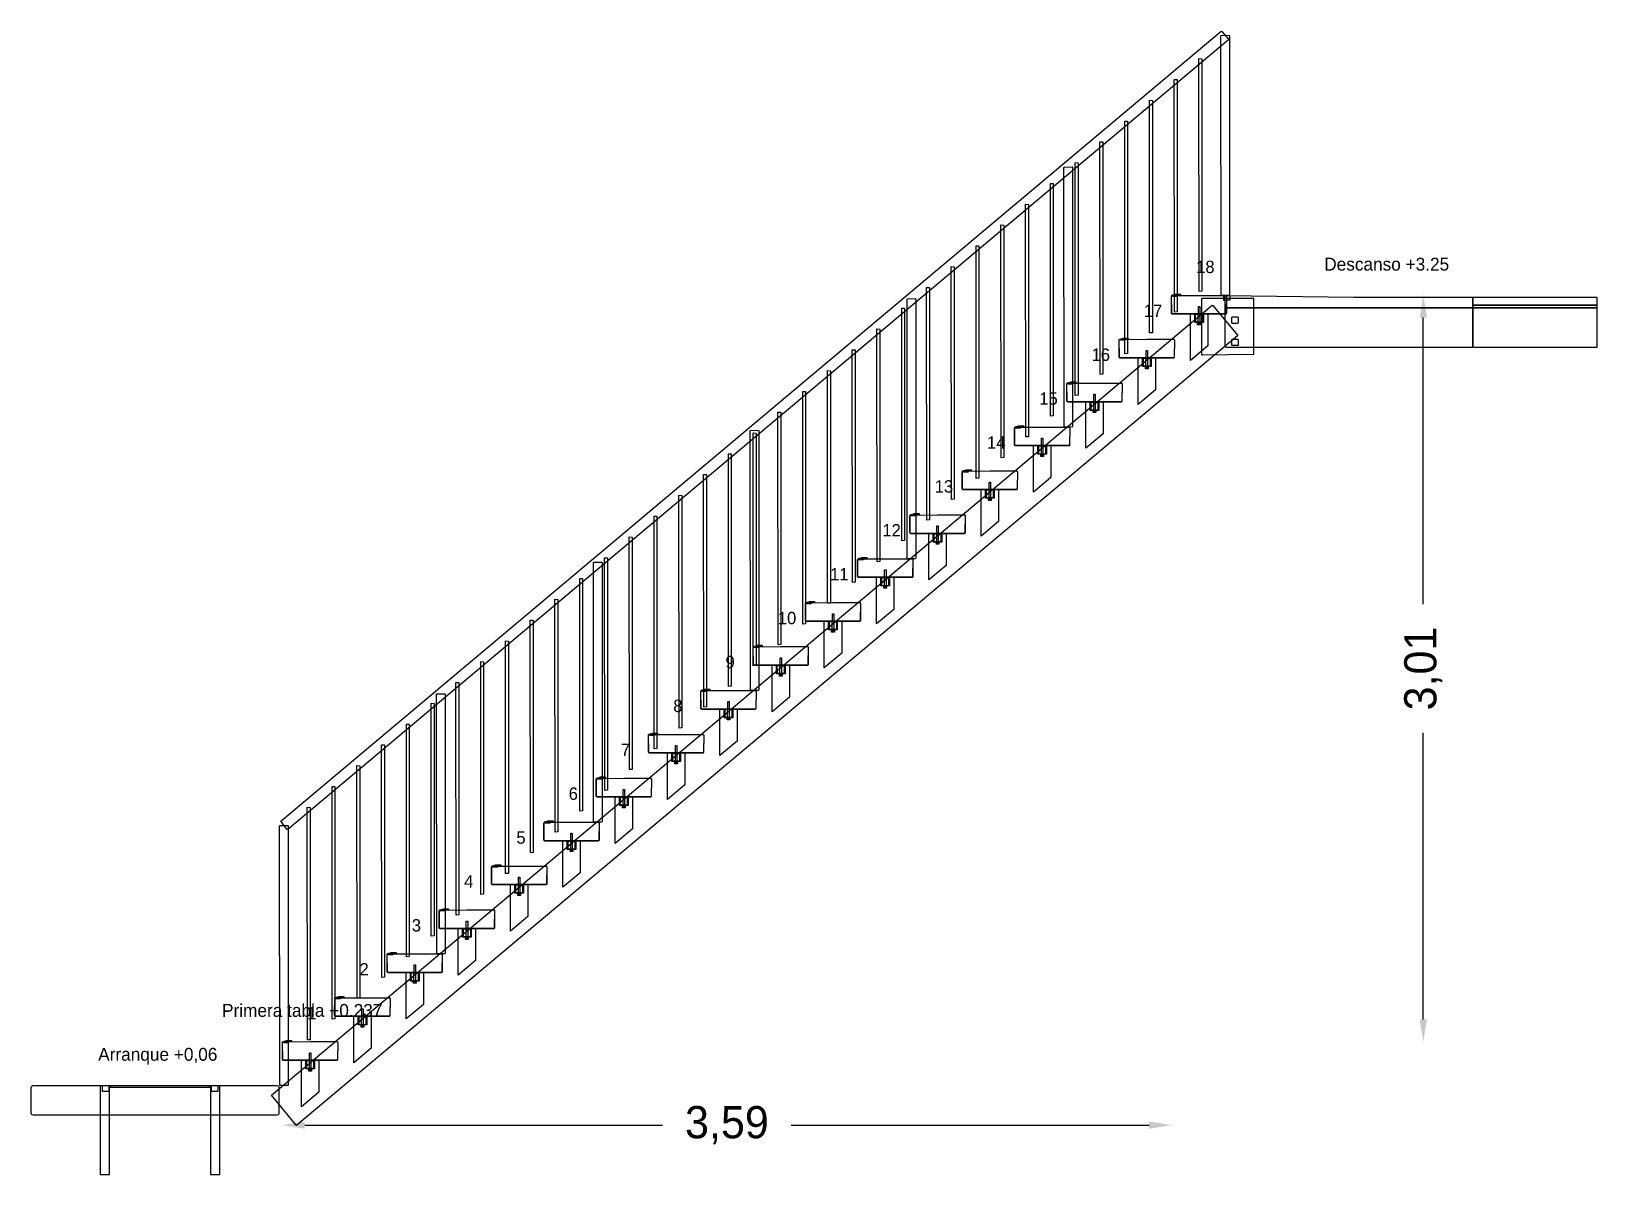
# Model space of a CAD drawing. Header units: metres. Extents: x 533 to 614.3, y -6.1 to 4.3.
# Drawn here: x 560.18 to 566.5, y -0.3 to 4.32 of the extents above.
import ezdxf

# ---------------------------------------------------------------- set-up
doc = ezdxf.new("R2010")
doc.units = ezdxf.units.M
for name, color, linetype in [('COTAS', 4, 'Continuous'), ('TEXTOS', 7, 'Continuous'), ('VISTA', 8, 'Continuous')]:
    doc.layers.add(name, color=color, linetype=linetype)
doc.dimstyles.get("Standard").update_dxf_attribs({"dimtxt": 2.5, "dimasz": 2.5, "dimexe": 1.25, "dimexo": 0.625, "dimtad": 1, "dimcen": 2.5, "dimazin": 3, "dimtfac": 1, "dimtmove": 0, "dimatfit": 3})

msp = doc.modelspace()

# ---------------------------------------------------------------- texts
at = {"layer": 'TEXTOS'}
for s, height, p in [('18', 0.05, (564.8829, 3.34)), ('Descanso +3.25', 0.052, (565.4, 3.35)), ('17', 0.05, (564.6718, 3.1628)), ('16', 0.05, (564.4607, 2.9856)), ('15', 0.05, (564.2496, 2.8083)), ('14', 0.05, (564.0384, 2.6311)), ('13', 0.05, (563.8273, 2.4539)), ('12', 0.05, (563.6162, 2.2767)), ('11', 0.05, (563.4051, 2.0994)), ('10', 0.05, (563.194, 1.9222)), ('9', 0.05, (562.9829, 1.745)), ('8', 0.05, (562.7718, 1.5678)), ('7', 0.05, (562.5607, 1.3906)), ('6', 0.05, (562.3496, 1.2133)), ('5', 0.05, (562.1384, 1.0361)), ('4', 0.05, (561.9273, 0.8589)), ('3', 0.05, (561.7162, 0.6817)), ('2', 0.05, (561.5051, 0.5044)), ('Primera tabla +0.237', 0.052, (560.95, 0.3372)), ('1', 0.05, (561.294, 0.3272)), ('Arranque +0,06', 0.052, (560.45, 0.16))]:
    msp.add_text(s, height=height, dxfattribs=at).set_placement(p)

# ---------------------------------------------------------------- blocks, each defined once
blk = doc.blocks.new('_CLOSEDFILLED')
at = {"color": 0, "linetype": 'BYBLOCK'}
blk.add_solid([(-1, 0.164), (0, 0), (-1, -0.164)], dxfattribs=at)
blk = doc.blocks.new('*D3')
for p, q in [((565.8, 3.25), (565.8, 3.25)), ((565.8, 2.0036), (565.8, 3.16)), ((565.8, 0.3272), (565.8, 1.4836)), ((565.8, 0.2372), (565.8, 0.2372))]:
    blk.add_line(p, q)
at = {"layer": 'Defpoints'}
for p in [(565.8, 3.25), (565.8, 0.2372), (565.8, 0.2372)]:
    blk.add_point(p, dxfattribs=at)
at = {"layer": 'COTAS', "xscale": 0.09, "yscale": 0.09}
for p, rotation in [((565.8, 3.25), 90), ((565.8, 0.2372), 270)]:
    blk.add_blockref('_CLOSEDFILLED', p, dxfattribs=dict(at, rotation=rotation))
at = {"layer": 'COTAS', "insert": (565.8, 1.7436), "char_height": 0.13, "attachment_point": 5, "rotation": 90}
blk.add_mtext('3,01', dxfattribs=at)
blk = doc.blocks.new('*D4')
for p, q in [((561.194, -0.1), (561.194, -0.1)), ((561.284, -0.1), (562.7284, -0.1)), ((563.2484, -0.1), (564.6929, -0.1)), ((564.7829, -0.1), (564.7829, -0.1))]:
    blk.add_line(p, q)
at = {"layer": 'Defpoints'}
for p in [(561.194, -0.1), (561.194, -0.1), (564.7829, -0.1)]:
    blk.add_point(p, dxfattribs=at)
at = {"layer": 'COTAS', "xscale": 0.09, "yscale": 0.09, "rotation": 180}
blk.add_blockref('_CLOSEDFILLED', (561.194, -0.1), dxfattribs=at)
at = {"layer": 'COTAS', "xscale": 0.09, "yscale": 0.09}
blk.add_blockref('_CLOSEDFILLED', (564.7829, -0.1), dxfattribs=at)
at = {"layer": 'COTAS', "insert": (562.9884, -0.1), "char_height": 0.13, "attachment_point": 5}
blk.add_mtext('3,59', dxfattribs=at)

# ---------------------------------------------------------------- dimensions: what is measured, and where the dimension line sits
at = {"layer": 'COTAS'}
dim = msp.add_linear_dim(base=(565.8, 0.2372), p1=(565.8, 0.2372), p2=(565.8, 3.25), angle=90, dimstyle='Standard', override={"dimtxt": 0.13, "dimasz": 0.09}, dxfattribs=at)
dim.commit()
dim.dimension.update_dxf_attribs({"geometry": '*D3', "text_midpoint": (565.8, 1.7436)})
dim = msp.add_linear_dim(base=(561.194, -0.1), p1=(561.194, -0.1), p2=(564.7829, -0.1), dimstyle='Standard', override={"dimtxt": 0.13, "dimasz": 0.09}, dxfattribs=at)
dim.commit()
dim.dimension.update_dxf_attribs({"geometry": '*D4', "text_midpoint": (562.9884, -0.1)})

# ---------------------------------------------------------------- linework, layer by layer
at = {"layer": 'VISTA'}
for p, q in [((564.7832, 3.2475), (564.7829, 3.2465)), ((564.7829, 3.2125), (564.7829, 3.2465)), ((564.7832, 3.2475), (564.7835, 3.2485)), ((564.7837, 3.2488), (564.7835, 3.2485)), ((564.7837, 3.2488), (564.7839, 3.249)), ((564.7841, 3.2492), (564.7839, 3.249)), ((564.7844, 3.2494), (564.7841, 3.2492)), ((564.7854, 3.2497), (564.7844, 3.2494)), ((564.7864, 3.25), (564.7854, 3.2497)), ((564.7881, 3.246), (564.7881, 3.25)), ((564.7881, 3.246), (564.7882, 3.2459)), ((564.7882, 3.2459), (564.7883, 3.2458)), ((564.8063, 3.2458), (564.7883, 3.2458)), ((564.8065, 3.2459), (564.8063, 3.2458)), ((564.8065, 3.246), (564.8065, 3.25)), ((564.8065, 3.246), (564.8065, 3.2459)), ((564.8944, 3.25), (565.0025, 3.25)), ((565.0035, 3.2497), (565.0025, 3.25)), ((565.0045, 3.2494), (565.0035, 3.2497)), ((565.0048, 3.2492), (565.0045, 3.2494)), ((565.005, 3.249), (565.0048, 3.2492)), ((565.005, 3.249), (565.0052, 3.2488)), ((565.0054, 3.2485), (565.0052, 3.2488)), ((565.0054, 3.2485), (565.0057, 3.2475)), ((565.006, 3.2465), (565.0057, 3.2475)), ((565.006, 3.2465), (565.006, 3.2125)), ((564.7829, 3.2125), (564.7829, 3.1785)), ((564.7832, 3.1775), (564.7829, 3.1785)), ((564.7832, 3.1775), (564.7835, 3.1765)), ((564.7837, 3.1762), (564.7835, 3.1765)), ((564.7837, 3.1762), (564.7839, 3.176)), ((564.7839, 3.176), (564.7841, 3.1758)), ((564.7841, 3.1758), (564.7844, 3.1756)), ((564.7844, 3.1756), (564.7854, 3.1753)), ((564.7854, 3.1753), (564.7864, 3.175)), ((564.7864, 3.175), (564.8944, 3.175)), ((564.8944, 3.175), (565.0025, 3.175)), ((565.0025, 3.175), (565.0035, 3.1753)), ((565.0035, 3.1753), (565.0045, 3.1756)), ((565.0045, 3.1756), (565.0048, 3.1758)), ((565.0048, 3.1758), (565.005, 3.176)), ((565.005, 3.176), (565.0052, 3.1762)), ((565.0054, 3.1765), (565.0052, 3.1762)), ((565.0054, 3.1765), (565.0057, 3.1775)), ((565.006, 3.1785), (565.0057, 3.1775)), ((565.006, 3.1785), (565.006, 3.2125)), ((564.5721, 3.0703), (564.5718, 3.0693)), ((564.5718, 3.0353), (564.5718, 3.0693)), ((564.5718, 3.0353), (564.5718, 3.0013)), ((564.5721, 3.0703), (564.5724, 3.0713)), ((564.5726, 3.0715), (564.5724, 3.0713)), ((564.5726, 3.0715), (564.5728, 3.0718)), ((564.573, 3.0719), (564.5728, 3.0718)), ((564.5733, 3.0721), (564.573, 3.0719)), ((564.5743, 3.0725), (564.5733, 3.0721)), ((564.5753, 3.0728), (564.5743, 3.0725)), ((564.577, 3.0688), (564.577, 3.0728)), ((564.577, 3.0688), (564.5771, 3.0686)), ((564.5771, 3.0686), (564.5772, 3.0686)), ((564.5952, 3.0686), (564.5772, 3.0686)), ((564.5954, 3.0686), (564.5952, 3.0686)), ((564.5954, 3.0688), (564.5954, 3.0728)), ((564.5954, 3.0688), (564.5954, 3.0686)), ((564.6833, 3.0728), (564.7914, 3.0728)), ((564.7924, 3.0725), (564.7914, 3.0728)), ((564.7934, 3.0721), (564.7924, 3.0725)), ((564.7936, 3.0719), (564.7934, 3.0721)), ((564.7939, 3.0718), (564.7936, 3.0719)), ((564.7939, 3.0718), (564.7941, 3.0715)), ((564.7942, 3.0713), (564.7941, 3.0715)), ((564.7942, 3.0713), (564.7946, 3.0703)), ((564.7949, 3.0693), (564.7946, 3.0703)), ((564.7949, 3.0693), (564.7949, 3.0353)), ((564.7949, 3.0013), (564.7949, 3.0353)), ((564.5721, 3.0003), (564.5718, 3.0013)), ((564.5721, 3.0003), (564.5724, 2.9993)), ((564.5726, 2.999), (564.5724, 2.9993)), ((564.5726, 2.999), (564.5728, 2.9988)), ((564.5728, 2.9988), (564.573, 2.9986)), ((564.573, 2.9986), (564.5733, 2.9984)), ((564.5733, 2.9984), (564.5743, 2.9981)), ((564.5743, 2.9981), (564.5753, 2.9978)), ((564.5753, 2.9978), (564.6833, 2.9978)), ((564.6833, 2.9978), (564.7914, 2.9978)), ((564.7914, 2.9978), (564.7924, 2.9981)), ((564.7924, 2.9981), (564.7934, 2.9984)), ((564.7934, 2.9984), (564.7936, 2.9986)), ((564.7936, 2.9986), (564.7939, 2.9988)), ((564.7939, 2.9988), (564.7941, 2.999)), ((564.7942, 2.9993), (564.7941, 2.999)), ((564.7942, 2.9993), (564.7946, 3.0003)), ((564.7949, 3.0013), (564.7946, 3.0003)), ((564.361, 2.8931), (564.3607, 2.8921)), ((564.3607, 2.8581), (564.3607, 2.8921)), ((564.3607, 2.8581), (564.3607, 2.8241)), ((564.361, 2.8931), (564.3613, 2.8941)), ((564.3615, 2.8943), (564.3613, 2.8941)), ((564.3615, 2.8943), (564.3617, 2.8945)), ((564.3619, 2.8947), (564.3617, 2.8945)), ((564.3621, 2.8949), (564.3619, 2.8947)), ((564.3632, 2.8952), (564.3621, 2.8949)), ((564.3642, 2.8956), (564.3632, 2.8952)), ((564.3659, 2.8916), (564.3659, 2.8956)), ((564.3659, 2.8916), (564.366, 2.8914)), ((564.366, 2.8914), (564.3661, 2.8914)), ((564.3841, 2.8914), (564.3661, 2.8914)), ((564.3843, 2.8914), (564.3841, 2.8914)), ((564.3843, 2.8916), (564.3843, 2.8956)), ((564.3843, 2.8916), (564.3843, 2.8914)), ((564.4722, 2.8956), (564.5803, 2.8956)), ((564.5813, 2.8952), (564.5803, 2.8956)), ((564.5823, 2.8949), (564.5813, 2.8952)), ((564.5825, 2.8947), (564.5823, 2.8949)), ((564.5828, 2.8945), (564.5825, 2.8947)), ((564.5828, 2.8945), (564.5829, 2.8943)), ((564.5831, 2.8941), (564.5829, 2.8943)), ((564.5831, 2.8941), (564.5835, 2.8931)), ((564.5838, 2.8921), (564.5835, 2.8931)), ((564.5838, 2.8921), (564.5838, 2.8581)), ((564.5838, 2.8241), (564.5838, 2.8581)), ((564.361, 2.823), (564.3607, 2.8241)), ((564.361, 2.823), (564.3613, 2.822)), ((564.3615, 2.8218), (564.3613, 2.822)), ((564.3615, 2.8218), (564.3617, 2.8216)), ((564.3617, 2.8216), (564.3619, 2.8214)), ((564.3619, 2.8214), (564.3621, 2.8212)), ((564.3621, 2.8212), (564.3632, 2.8209)), ((564.3632, 2.8209), (564.3642, 2.8206)), ((564.3642, 2.8206), (564.4722, 2.8206)), ((564.4722, 2.8206), (564.5803, 2.8206)), ((564.5803, 2.8206), (564.5813, 2.8209)), ((564.5813, 2.8209), (564.5823, 2.8212)), ((564.5823, 2.8212), (564.5825, 2.8214)), ((564.5825, 2.8214), (564.5828, 2.8216)), ((564.5828, 2.8216), (564.5829, 2.8218)), ((564.5831, 2.822), (564.5829, 2.8218)), ((564.5831, 2.822), (564.5835, 2.823)), ((564.5838, 2.8241), (564.5835, 2.823)), ((564.151, 2.7177), (564.1508, 2.7175)), ((564.152, 2.718), (564.151, 2.7177)), ((564.1531, 2.7183), (564.152, 2.718)), ((564.1548, 2.7143), (564.1548, 2.7183)), ((564.1732, 2.7143), (564.1732, 2.7183)), ((564.2611, 2.7183), (564.3692, 2.7183)), ((564.3702, 2.718), (564.3692, 2.7183)), ((564.3712, 2.7177), (564.3702, 2.718)), ((564.3714, 2.7175), (564.3712, 2.7177)), ((564.1499, 2.7158), (564.1496, 2.7148)), ((564.1496, 2.6808), (564.1496, 2.7148)), ((564.1496, 2.6808), (564.1496, 2.6468)), ((564.1499, 2.7158), (564.1502, 2.7169)), ((564.1504, 2.7171), (564.1502, 2.7169)), ((564.1504, 2.7171), (564.1506, 2.7173)), ((564.1508, 2.7175), (564.1506, 2.7173)), ((564.1548, 2.7143), (564.1549, 2.7142)), ((564.1549, 2.7142), (564.155, 2.7141)), ((564.173, 2.7141), (564.155, 2.7141)), ((564.1731, 2.7142), (564.173, 2.7141)), ((564.1732, 2.7143), (564.1731, 2.7142)), ((564.3716, 2.7173), (564.3714, 2.7175)), ((564.3716, 2.7173), (564.3718, 2.7171)), ((564.372, 2.7169), (564.3718, 2.7171)), ((564.372, 2.7169), (564.3723, 2.7158)), ((564.3727, 2.7148), (564.3723, 2.7158)), ((564.3727, 2.7148), (564.3727, 2.6808)), ((564.3727, 2.6468), (564.3727, 2.6808)), ((564.1499, 2.6458), (564.1496, 2.6468)), ((564.1499, 2.6458), (564.1502, 2.6448)), ((564.1504, 2.6446), (564.1502, 2.6448)), ((564.1504, 2.6446), (564.1506, 2.6444)), ((564.1506, 2.6444), (564.1508, 2.6442)), ((564.1508, 2.6442), (564.151, 2.644)), ((564.151, 2.644), (564.152, 2.6437)), ((564.152, 2.6437), (564.1531, 2.6433)), ((564.1531, 2.6433), (564.2611, 2.6433)), ((564.2611, 2.6433), (564.3692, 2.6433)), ((564.3692, 2.6433), (564.3702, 2.6437)), ((564.3702, 2.6437), (564.3712, 2.644)), ((564.3712, 2.644), (564.3714, 2.6442)), ((564.3714, 2.6442), (564.3716, 2.6444)), ((564.3716, 2.6444), (564.3718, 2.6446)), ((564.372, 2.6448), (564.3718, 2.6446)), ((564.372, 2.6448), (564.3723, 2.6458)), ((564.3727, 2.6468), (564.3723, 2.6458)), ((563.9388, 2.5386), (563.9384, 2.5376)), ((563.9384, 2.5036), (563.9384, 2.5376)), ((563.9388, 2.5386), (563.9391, 2.5396)), ((563.9393, 2.5399), (563.9391, 2.5396)), ((563.9393, 2.5399), (563.9395, 2.5401)), ((563.9397, 2.5403), (563.9395, 2.5401)), ((563.9399, 2.5405), (563.9397, 2.5403)), ((563.9409, 2.5408), (563.9399, 2.5405)), ((563.9419, 2.5411), (563.9409, 2.5408)), ((563.9437, 2.5371), (563.9437, 2.5411)), ((563.9437, 2.5371), (563.9437, 2.537)), ((563.9437, 2.537), (563.9439, 2.5369)), ((563.9619, 2.5369), (563.9439, 2.5369)), ((563.962, 2.537), (563.9619, 2.5369)), ((563.9621, 2.5371), (563.962, 2.537)), ((563.9621, 2.5371), (563.9621, 2.5411)), ((564.05, 2.5411), (564.1581, 2.5411)), ((564.1591, 2.5408), (564.1581, 2.5411)), ((564.1601, 2.5405), (564.1591, 2.5408)), ((564.1603, 2.5403), (564.1601, 2.5405)), ((564.1605, 2.5401), (564.1603, 2.5403)), ((564.1605, 2.5401), (564.1607, 2.5399)), ((564.1609, 2.5396), (564.1607, 2.5399)), ((564.1609, 2.5396), (564.1612, 2.5386)), ((564.1616, 2.5376), (564.1612, 2.5386)), ((564.1616, 2.5376), (564.1616, 2.5036)), ((563.9384, 2.5036), (563.9384, 2.4696)), ((563.9388, 2.4686), (563.9384, 2.4696)), ((563.9388, 2.4686), (563.9391, 2.4676)), ((563.9393, 2.4674), (563.9391, 2.4676)), ((563.9393, 2.4674), (563.9395, 2.4671)), ((563.9395, 2.4671), (563.9397, 2.4669)), ((563.9397, 2.4669), (563.9399, 2.4668)), ((563.9399, 2.4668), (563.9409, 2.4664)), ((563.9409, 2.4664), (563.9419, 2.4661)), ((563.9419, 2.4661), (564.05, 2.4661)), ((564.05, 2.4661), (564.1581, 2.4661)), ((564.1581, 2.4661), (564.1591, 2.4664)), ((564.1591, 2.4664), (564.1601, 2.4668)), ((564.1601, 2.4668), (564.1603, 2.4669)), ((564.1603, 2.4669), (564.1605, 2.4671)), ((564.1605, 2.4671), (564.1607, 2.4674)), ((564.1609, 2.4676), (564.1607, 2.4674)), ((564.1609, 2.4676), (564.1612, 2.4686)), ((564.1616, 2.4696), (564.1612, 2.4686)), ((564.1616, 2.4696), (564.1616, 2.5036)), ((563.7277, 2.3614), (563.7273, 2.3604)), ((563.7273, 2.3264), (563.7273, 2.3604)), ((563.7277, 2.3614), (563.728, 2.3624)), ((563.7282, 2.3626), (563.728, 2.3624)), ((563.7282, 2.3626), (563.7284, 2.3629)), ((563.7286, 2.3631), (563.7284, 2.3629)), ((563.7288, 2.3632), (563.7286, 2.3631)), ((563.7298, 2.3636), (563.7288, 2.3632)), ((563.7308, 2.3639), (563.7298, 2.3636)), ((563.7326, 2.3599), (563.7326, 2.3639)), ((563.7326, 2.3599), (563.7326, 2.3597)), ((563.7326, 2.3597), (563.7328, 2.3597)), ((563.7508, 2.3597), (563.7328, 2.3597)), ((563.7509, 2.3597), (563.7508, 2.3597)), ((563.751, 2.3599), (563.7509, 2.3597)), ((563.751, 2.3599), (563.751, 2.3639)), ((563.8389, 2.3639), (563.9469, 2.3639)), ((563.948, 2.3636), (563.9469, 2.3639)), ((563.949, 2.3632), (563.948, 2.3636)), ((563.9492, 2.3631), (563.949, 2.3632)), ((563.9494, 2.3629), (563.9492, 2.3631)), ((563.9494, 2.3629), (563.9496, 2.3626)), ((563.9498, 2.3624), (563.9496, 2.3626)), ((563.9498, 2.3624), (563.9501, 2.3614)), ((563.9504, 2.3604), (563.9501, 2.3614)), ((563.9504, 2.3604), (563.9504, 2.3264)), ((563.7273, 2.3264), (563.7273, 2.2924)), ((563.7277, 2.2914), (563.7273, 2.2924)), ((563.7277, 2.2914), (563.728, 2.2904)), ((563.7282, 2.2901), (563.728, 2.2904)), ((563.7282, 2.2901), (563.7284, 2.2899)), ((563.7284, 2.2899), (563.7286, 2.2897)), ((563.7286, 2.2897), (563.7288, 2.2895)), ((563.7288, 2.2895), (563.7298, 2.2892)), ((563.7298, 2.2892), (563.7308, 2.2889)), ((563.7308, 2.2889), (563.8389, 2.2889)), ((563.8389, 2.2889), (563.9469, 2.2889)), ((563.9469, 2.2889), (563.948, 2.2892)), ((563.948, 2.2892), (563.949, 2.2895)), ((563.949, 2.2895), (563.9492, 2.2897)), ((563.9492, 2.2897), (563.9494, 2.2899)), ((563.9494, 2.2899), (563.9496, 2.2901)), ((563.9498, 2.2904), (563.9496, 2.2901)), ((563.9498, 2.2904), (563.9501, 2.2914)), ((563.9504, 2.2924), (563.9501, 2.2914)), ((563.9504, 2.2924), (563.9504, 2.3264)), ((563.5165, 2.1842), (563.5162, 2.1832)), ((563.5162, 2.1492), (563.5162, 2.1832)), ((563.5162, 2.1492), (563.5162, 2.1152)), ((563.5165, 2.1842), (563.5169, 2.1852)), ((563.5171, 2.1854), (563.5169, 2.1852)), ((563.5171, 2.1854), (563.5172, 2.1856)), ((563.5175, 2.1858), (563.5172, 2.1856)), ((563.5177, 2.186), (563.5175, 2.1858)), ((563.5187, 2.1863), (563.5177, 2.186)), ((563.5197, 2.1867), (563.5187, 2.1863)), ((563.5215, 2.1827), (563.5215, 2.1867)), ((563.5215, 2.1827), (563.5215, 2.1825)), ((563.5215, 2.1825), (563.5217, 2.1825)), ((563.5397, 2.1825), (563.5217, 2.1825)), ((563.5398, 2.1825), (563.5397, 2.1825)), ((563.5399, 2.1827), (563.5398, 2.1825)), ((563.5399, 2.1827), (563.5399, 2.1867)), ((563.6278, 2.1867), (563.7358, 2.1867)), ((563.7368, 2.1863), (563.7358, 2.1867)), ((563.7379, 2.186), (563.7368, 2.1863)), ((563.7381, 2.1858), (563.7379, 2.186)), ((563.7383, 2.1856), (563.7381, 2.1858)), ((563.7383, 2.1856), (563.7385, 2.1854)), ((563.7387, 2.1852), (563.7385, 2.1854)), ((563.7387, 2.1852), (563.739, 2.1842)), ((563.7393, 2.1832), (563.739, 2.1842)), ((563.7393, 2.1832), (563.7393, 2.1492)), ((563.7393, 2.1152), (563.7393, 2.1492)), ((563.5165, 2.1142), (563.5162, 2.1152)), ((563.5165, 2.1142), (563.5169, 2.1131)), ((563.5171, 2.1129), (563.5169, 2.1131)), ((563.5171, 2.1129), (563.5172, 2.1127)), ((563.5172, 2.1127), (563.5175, 2.1125)), ((563.5175, 2.1125), (563.5177, 2.1123)), ((563.5177, 2.1123), (563.5187, 2.112)), ((563.5187, 2.112), (563.5197, 2.1117)), ((563.5197, 2.1117), (563.6278, 2.1117)), ((563.6278, 2.1117), (563.7358, 2.1117)), ((563.7358, 2.1117), (563.7368, 2.112)), ((563.7368, 2.112), (563.7379, 2.1123)), ((563.7379, 2.1123), (563.7381, 2.1125)), ((563.7381, 2.1125), (563.7383, 2.1127)), ((563.7383, 2.1127), (563.7385, 2.1129)), ((563.7387, 2.1131), (563.7385, 2.1129)), ((563.7387, 2.1131), (563.739, 2.1142)), ((563.7393, 2.1152), (563.739, 2.1142)), ((563.3054, 2.007), (563.3051, 2.0059)), ((563.3051, 1.9719), (563.3051, 2.0059)), ((563.3051, 1.9719), (563.3051, 1.9379)), ((563.3054, 2.007), (563.3058, 2.008)), ((563.3059, 2.0082), (563.3058, 2.008)), ((563.3059, 2.0082), (563.3061, 2.0084)), ((563.3064, 2.0086), (563.3061, 2.0084)), ((563.3066, 2.0088), (563.3064, 2.0086)), ((563.3076, 2.0091), (563.3066, 2.0088)), ((563.3086, 2.0094), (563.3076, 2.0091)), ((563.3104, 2.0054), (563.3104, 2.0094)), ((563.3104, 2.0054), (563.3104, 2.0053)), ((563.3104, 2.0053), (563.3106, 2.0052)), ((563.3286, 2.0052), (563.3106, 2.0052)), ((563.3287, 2.0053), (563.3286, 2.0052)), ((563.3288, 2.0054), (563.3287, 2.0053)), ((563.3288, 2.0054), (563.3288, 2.0094)), ((563.4167, 2.0094), (563.5247, 2.0094)), ((563.5257, 2.0091), (563.5247, 2.0094)), ((563.5267, 2.0088), (563.5257, 2.0091)), ((563.527, 2.0086), (563.5267, 2.0088)), ((563.5272, 2.0084), (563.527, 2.0086)), ((563.5272, 2.0084), (563.5274, 2.0082)), ((563.5276, 2.008), (563.5274, 2.0082)), ((563.5276, 2.008), (563.5279, 2.007)), ((563.5282, 2.0059), (563.5279, 2.007)), ((563.5282, 2.0059), (563.5282, 1.9719)), ((563.5282, 1.9379), (563.5282, 1.9719)), ((563.3054, 1.9369), (563.3051, 1.9379)), ((563.3054, 1.9369), (563.3058, 1.9359)), ((563.3059, 1.9357), (563.3058, 1.9359)), ((563.3059, 1.9357), (563.3061, 1.9355)), ((563.3061, 1.9355), (563.3064, 1.9353)), ((563.3064, 1.9353), (563.3066, 1.9351)), ((563.3066, 1.9351), (563.3076, 1.9348)), ((563.3076, 1.9348), (563.3086, 1.9344)), ((563.3086, 1.9344), (563.4167, 1.9344)), ((563.4167, 1.9344), (563.5247, 1.9344)), ((563.5247, 1.9344), (563.5257, 1.9348)), ((563.5257, 1.9348), (563.5267, 1.9351)), ((563.5267, 1.9351), (563.527, 1.9353)), ((563.527, 1.9353), (563.5272, 1.9355)), ((563.5272, 1.9355), (563.5274, 1.9357)), ((563.5276, 1.9359), (563.5274, 1.9357)), ((563.5276, 1.9359), (563.5279, 1.9369)), ((563.5282, 1.9379), (563.5279, 1.9369)), ((563.0943, 1.8297), (563.094, 1.8287)), ((563.094, 1.7947), (563.094, 1.8287)), ((563.094, 1.7947), (563.094, 1.7607)), ((563.0943, 1.8297), (563.0946, 1.8307)), ((563.0948, 1.831), (563.0946, 1.8307)), ((563.0948, 1.831), (563.095, 1.8312)), ((563.0952, 1.8314), (563.095, 1.8312)), ((563.0955, 1.8316), (563.0952, 1.8314)), ((563.0965, 1.8319), (563.0955, 1.8316)), ((563.0975, 1.8322), (563.0965, 1.8319)), ((563.0992, 1.8282), (563.0992, 1.8322)), ((563.0992, 1.8282), (563.0993, 1.8281)), ((563.0993, 1.8281), (563.0994, 1.828)), ((563.1174, 1.828), (563.0994, 1.828)), ((563.1176, 1.8281), (563.1174, 1.828)), ((563.1176, 1.8282), (563.1176, 1.8322)), ((563.1176, 1.8282), (563.1176, 1.8281)), ((563.2056, 1.8322), (563.3136, 1.8322)), ((563.3146, 1.8319), (563.3136, 1.8322)), ((563.3156, 1.8316), (563.3146, 1.8319)), ((563.3159, 1.8314), (563.3156, 1.8316)), ((563.3161, 1.8312), (563.3159, 1.8314)), ((563.3161, 1.8312), (563.3163, 1.831)), ((563.3165, 1.8307), (563.3163, 1.831)), ((563.3165, 1.8307), (563.3168, 1.8297)), ((563.3171, 1.8287), (563.3168, 1.8297)), ((563.3171, 1.8287), (563.3171, 1.7947)), ((563.3171, 1.7607), (563.3171, 1.7947)), ((563.0943, 1.7597), (563.094, 1.7607)), ((563.0943, 1.7597), (563.0946, 1.7587)), ((563.0948, 1.7585), (563.0946, 1.7587)), ((563.0948, 1.7585), (563.095, 1.7582)), ((563.095, 1.7582), (563.0952, 1.7581)), ((563.0952, 1.7581), (563.0955, 1.7579)), ((563.0955, 1.7579), (563.0965, 1.7575)), ((563.0965, 1.7575), (563.0975, 1.7572)), ((563.0975, 1.7572), (563.2056, 1.7572)), ((563.2056, 1.7572), (563.3136, 1.7572)), ((563.3136, 1.7572), (563.3146, 1.7575)), ((563.3146, 1.7575), (563.3156, 1.7579)), ((563.3156, 1.7579), (563.3159, 1.7581)), ((563.3159, 1.7581), (563.3161, 1.7582)), ((563.3161, 1.7582), (563.3163, 1.7585)), ((563.3165, 1.7587), (563.3163, 1.7585)), ((563.3165, 1.7587), (563.3168, 1.7597)), ((563.3171, 1.7607), (563.3168, 1.7597)), ((562.8832, 1.6525), (562.8829, 1.6515)), ((562.8829, 1.6175), (562.8829, 1.6515)), ((562.8832, 1.6525), (562.8835, 1.6535)), ((562.8837, 1.6538), (562.8835, 1.6535)), ((562.8837, 1.6538), (562.8839, 1.654)), ((562.8841, 1.6542), (562.8839, 1.654)), ((562.8844, 1.6544), (562.8841, 1.6542)), ((562.8854, 1.6547), (562.8844, 1.6544)), ((562.8864, 1.655), (562.8854, 1.6547)), ((562.8881, 1.651), (562.8881, 1.655)), ((562.8881, 1.651), (562.8882, 1.6509)), ((562.8882, 1.6509), (562.8883, 1.6508)), ((562.9063, 1.6508), (562.8883, 1.6508)), ((562.9065, 1.6509), (562.9063, 1.6508)), ((562.9065, 1.651), (562.9065, 1.655)), ((562.9065, 1.651), (562.9065, 1.6509)), ((562.9944, 1.655), (563.1025, 1.655)), ((563.1035, 1.6547), (563.1025, 1.655)), ((563.1045, 1.6544), (563.1035, 1.6547)), ((563.1048, 1.6542), (563.1045, 1.6544)), ((563.105, 1.654), (563.1048, 1.6542)), ((563.105, 1.654), (563.1052, 1.6538)), ((563.1054, 1.6535), (563.1052, 1.6538)), ((563.1054, 1.6535), (563.1057, 1.6525)), ((563.106, 1.6515), (563.1057, 1.6525)), ((563.106, 1.6515), (563.106, 1.6175)), ((562.8829, 1.6175), (562.8829, 1.5835)), ((562.8832, 1.5825), (562.8829, 1.5835)), ((562.8832, 1.5825), (562.8835, 1.5815)), ((562.8837, 1.5812), (562.8835, 1.5815)), ((562.8837, 1.5812), (562.8839, 1.581)), ((562.8839, 1.581), (562.8841, 1.5808)), ((562.8841, 1.5808), (562.8844, 1.5806)), ((562.8844, 1.5806), (562.8854, 1.5803)), ((562.8854, 1.5803), (562.8864, 1.58)), ((563.1025, 1.58), (563.1035, 1.5803)), ((563.1035, 1.5803), (563.1045, 1.5806)), ((563.1045, 1.5806), (563.1048, 1.5808)), ((563.1048, 1.5808), (563.105, 1.581)), ((563.105, 1.581), (563.1052, 1.5812)), ((563.1054, 1.5815), (563.1052, 1.5812)), ((563.1054, 1.5815), (563.1057, 1.5825)), ((563.106, 1.5835), (563.1057, 1.5825)), ((563.106, 1.5835), (563.106, 1.6175)), ((562.8864, 1.58), (562.9944, 1.58)), ((562.9944, 1.58), (563.1025, 1.58)), ((562.6721, 1.4753), (562.6718, 1.4743)), ((562.6718, 1.4403), (562.6718, 1.4743)), ((562.6721, 1.4753), (562.6724, 1.4763)), ((562.6726, 1.4765), (562.6724, 1.4763)), ((562.6726, 1.4765), (562.6728, 1.4768)), ((562.673, 1.4769), (562.6728, 1.4768)), ((562.6733, 1.4771), (562.673, 1.4769)), ((562.6743, 1.4775), (562.6733, 1.4771)), ((562.6753, 1.4778), (562.6743, 1.4775)), ((562.677, 1.4738), (562.677, 1.4778)), ((562.677, 1.4738), (562.6771, 1.4736)), ((562.6771, 1.4736), (562.6772, 1.4736)), ((562.6952, 1.4736), (562.6772, 1.4736)), ((562.6954, 1.4736), (562.6952, 1.4736)), ((562.6954, 1.4738), (562.6954, 1.4778)), ((562.6954, 1.4738), (562.6954, 1.4736)), ((562.7833, 1.4778), (562.8914, 1.4778)), ((562.8924, 1.4775), (562.8914, 1.4778)), ((562.8934, 1.4771), (562.8924, 1.4775)), ((562.8936, 1.4769), (562.8934, 1.4771)), ((562.8939, 1.4768), (562.8936, 1.4769)), ((562.8939, 1.4768), (562.8941, 1.4765)), ((562.8942, 1.4763), (562.8941, 1.4765)), ((562.8942, 1.4763), (562.8946, 1.4753)), ((562.8949, 1.4743), (562.8946, 1.4753)), ((562.8949, 1.4743), (562.8949, 1.4403)), ((562.6718, 1.4403), (562.6718, 1.4063)), ((562.6721, 1.4053), (562.6718, 1.4063)), ((562.6721, 1.4053), (562.6724, 1.4043)), ((562.6726, 1.404), (562.6724, 1.4043)), ((562.6726, 1.404), (562.6728, 1.4038)), ((562.6728, 1.4038), (562.673, 1.4036)), ((562.673, 1.4036), (562.6733, 1.4034)), ((562.6733, 1.4034), (562.6743, 1.4031)), ((562.6743, 1.4031), (562.6753, 1.4028)), ((562.6753, 1.4028), (562.7833, 1.4028)), ((562.7833, 1.4028), (562.8914, 1.4028)), ((562.8914, 1.4028), (562.8924, 1.4031)), ((562.8924, 1.4031), (562.8934, 1.4034)), ((562.8934, 1.4034), (562.8936, 1.4036)), ((562.8936, 1.4036), (562.8939, 1.4038)), ((562.8939, 1.4038), (562.8941, 1.404)), ((562.8942, 1.4043), (562.8941, 1.404)), ((562.8942, 1.4043), (562.8946, 1.4053)), ((562.8949, 1.4063), (562.8946, 1.4053)), ((562.8949, 1.4063), (562.8949, 1.4403)), ((562.461, 1.2981), (562.4607, 1.2971)), ((562.4607, 1.2631), (562.4607, 1.2971)), ((562.461, 1.2981), (562.4613, 1.2991)), ((562.4615, 1.2993), (562.4613, 1.2991)), ((562.4615, 1.2993), (562.4617, 1.2995)), ((562.4619, 1.2997), (562.4617, 1.2995)), ((562.4621, 1.2999), (562.4619, 1.2997)), ((562.4632, 1.3002), (562.4621, 1.2999)), ((562.4642, 1.3006), (562.4632, 1.3002)), ((562.4659, 1.2966), (562.4659, 1.3006)), ((562.4659, 1.2966), (562.466, 1.2964)), ((562.466, 1.2964), (562.4661, 1.2964)), ((562.4841, 1.2964), (562.4661, 1.2964)), ((562.4843, 1.2964), (562.4841, 1.2964)), ((562.4843, 1.2966), (562.4843, 1.3006)), ((562.4843, 1.2966), (562.4843, 1.2964)), ((562.5722, 1.3006), (562.6803, 1.3006)), ((562.6813, 1.3002), (562.6803, 1.3006)), ((562.6823, 1.2999), (562.6813, 1.3002)), ((562.6825, 1.2997), (562.6823, 1.2999)), ((562.6828, 1.2995), (562.6825, 1.2997)), ((562.6828, 1.2995), (562.6829, 1.2993)), ((562.6831, 1.2991), (562.6829, 1.2993)), ((562.6831, 1.2991), (562.6835, 1.2981)), ((562.6838, 1.2971), (562.6835, 1.2981)), ((562.6838, 1.2971), (562.6838, 1.2631)), ((562.4607, 1.2631), (562.4607, 1.2291)), ((562.461, 1.228), (562.4607, 1.2291)), ((562.461, 1.228), (562.4613, 1.227)), ((562.4615, 1.2268), (562.4613, 1.227)), ((562.4615, 1.2268), (562.4617, 1.2266)), ((562.4617, 1.2266), (562.4619, 1.2264)), ((562.4619, 1.2264), (562.4621, 1.2262)), ((562.4621, 1.2262), (562.4632, 1.2259)), ((562.4632, 1.2259), (562.4642, 1.2256)), ((562.4642, 1.2256), (562.5722, 1.2256)), ((562.5722, 1.2256), (562.6803, 1.2256)), ((562.6803, 1.2256), (562.6813, 1.2259)), ((562.6813, 1.2259), (562.6823, 1.2262)), ((562.6823, 1.2262), (562.6825, 1.2264)), ((562.6825, 1.2264), (562.6828, 1.2266)), ((562.6828, 1.2266), (562.6829, 1.2268)), ((562.6831, 1.227), (562.6829, 1.2268)), ((562.6831, 1.227), (562.6835, 1.228)), ((562.6838, 1.2291), (562.6835, 1.228)), ((562.6838, 1.2291), (562.6838, 1.2631)), ((562.2499, 1.1208), (562.2496, 1.1198)), ((562.2496, 1.0858), (562.2496, 1.1198)), ((562.2496, 1.0858), (562.2496, 1.0518)), ((562.2499, 1.1208), (562.2502, 1.1219)), ((562.2504, 1.1221), (562.2502, 1.1219)), ((562.2504, 1.1221), (562.2506, 1.1223)), ((562.2508, 1.1225), (562.2506, 1.1223)), ((562.251, 1.1227), (562.2508, 1.1225)), ((562.252, 1.123), (562.251, 1.1227)), ((562.2531, 1.1233), (562.252, 1.123)), ((562.2548, 1.1193), (562.2548, 1.1233)), ((562.2548, 1.1193), (562.2549, 1.1192)), ((562.2549, 1.1192), (562.255, 1.1191)), ((562.273, 1.1191), (562.255, 1.1191)), ((562.2731, 1.1192), (562.273, 1.1191)), ((562.2732, 1.1193), (562.2731, 1.1192)), ((562.2732, 1.1193), (562.2732, 1.1233)), ((562.3611, 1.1233), (562.4692, 1.1233)), ((562.4702, 1.123), (562.4692, 1.1233)), ((562.4712, 1.1227), (562.4702, 1.123)), ((562.4714, 1.1225), (562.4712, 1.1227)), ((562.4716, 1.1223), (562.4714, 1.1225)), ((562.4716, 1.1223), (562.4718, 1.1221)), ((562.472, 1.1219), (562.4718, 1.1221)), ((562.472, 1.1219), (562.4723, 1.1208)), ((562.4727, 1.1198), (562.4723, 1.1208)), ((562.4727, 1.1198), (562.4727, 1.0858)), ((562.4727, 1.0518), (562.4727, 1.0858)), ((562.2499, 1.0508), (562.2496, 1.0518)), ((562.2499, 1.0508), (562.2502, 1.0498)), ((562.2504, 1.0496), (562.2502, 1.0498)), ((562.2504, 1.0496), (562.2506, 1.0494)), ((562.2506, 1.0494), (562.2508, 1.0492)), ((562.2508, 1.0492), (562.251, 1.049)), ((562.251, 1.049), (562.252, 1.0487)), ((562.252, 1.0487), (562.2531, 1.0483)), ((562.2531, 1.0483), (562.3611, 1.0483)), ((562.3611, 1.0483), (562.4692, 1.0483)), ((562.4692, 1.0483), (562.4702, 1.0487)), ((562.4702, 1.0487), (562.4712, 1.049)), ((562.4712, 1.049), (562.4714, 1.0492)), ((562.4714, 1.0492), (562.4716, 1.0494)), ((562.4716, 1.0494), (562.4718, 1.0496)), ((562.472, 1.0498), (562.4718, 1.0496)), ((562.472, 1.0498), (562.4723, 1.0508)), ((562.4727, 1.0518), (562.4723, 1.0508)), ((562.0388, 0.9436), (562.0384, 0.9426)), ((562.0384, 0.9086), (562.0384, 0.9426)), ((562.0384, 0.9086), (562.0384, 0.8746)), ((562.0388, 0.9436), (562.0391, 0.9446)), ((562.0393, 0.9449), (562.0391, 0.9446)), ((562.0393, 0.9449), (562.0395, 0.9451)), ((562.0397, 0.9453), (562.0395, 0.9451)), ((562.0399, 0.9455), (562.0397, 0.9453)), ((562.0409, 0.9458), (562.0399, 0.9455)), ((562.0419, 0.9461), (562.0409, 0.9458)), ((562.0437, 0.9421), (562.0437, 0.9461)), ((562.0437, 0.9421), (562.0437, 0.942)), ((562.0437, 0.942), (562.0439, 0.9419)), ((562.0619, 0.9419), (562.0439, 0.9419)), ((562.062, 0.942), (562.0619, 0.9419)), ((562.0621, 0.9421), (562.062, 0.942)), ((562.0621, 0.9421), (562.0621, 0.9461)), ((562.15, 0.9461), (562.2581, 0.9461)), ((562.2591, 0.9458), (562.2581, 0.9461)), ((562.2601, 0.9455), (562.2591, 0.9458)), ((562.2603, 0.9453), (562.2601, 0.9455)), ((562.2605, 0.9451), (562.2603, 0.9453)), ((562.2605, 0.9451), (562.2607, 0.9449)), ((562.2609, 0.9446), (562.2607, 0.9449)), ((562.2609, 0.9446), (562.2612, 0.9436)), ((562.2616, 0.9426), (562.2612, 0.9436)), ((562.2616, 0.9426), (562.2616, 0.9086)), ((562.2616, 0.8746), (562.2616, 0.9086)), ((562.0388, 0.8736), (562.0384, 0.8746)), ((562.0388, 0.8736), (562.0391, 0.8726)), ((562.0393, 0.8724), (562.0391, 0.8726)), ((562.0393, 0.8724), (562.0395, 0.8721)), ((562.0395, 0.8721), (562.0397, 0.8719)), ((562.0397, 0.8719), (562.0399, 0.8718)), ((562.0399, 0.8718), (562.0409, 0.8714)), ((562.0409, 0.8714), (562.0419, 0.8711)), ((562.0419, 0.8711), (562.15, 0.8711)), ((562.15, 0.8711), (562.2581, 0.8711)), ((562.2581, 0.8711), (562.2591, 0.8714)), ((562.2591, 0.8714), (562.2601, 0.8718)), ((562.2601, 0.8718), (562.2603, 0.8719)), ((562.2603, 0.8719), (562.2605, 0.8721)), ((562.2605, 0.8721), (562.2607, 0.8724)), ((562.2609, 0.8726), (562.2607, 0.8724)), ((562.2609, 0.8726), (562.2612, 0.8736)), ((562.2616, 0.8746), (562.2612, 0.8736)), ((561.8277, 0.7664), (561.8273, 0.7654)), ((561.8273, 0.7314), (561.8273, 0.7654)), ((561.8277, 0.7664), (561.828, 0.7674)), ((561.8282, 0.7676), (561.828, 0.7674)), ((561.8282, 0.7676), (561.8284, 0.7679)), ((561.8286, 0.7681), (561.8284, 0.7679)), ((561.8288, 0.7682), (561.8286, 0.7681)), ((561.8298, 0.7686), (561.8288, 0.7682)), ((561.8308, 0.7689), (561.8298, 0.7686)), ((561.8326, 0.7649), (561.8326, 0.7689)), ((561.8326, 0.7649), (561.8326, 0.7647)), ((561.8326, 0.7647), (561.8328, 0.7647)), ((561.8508, 0.7647), (561.8328, 0.7647)), ((561.8509, 0.7647), (561.8508, 0.7647)), ((561.851, 0.7649), (561.8509, 0.7647)), ((561.851, 0.7649), (561.851, 0.7689)), ((561.9389, 0.7689), (562.0469, 0.7689)), ((562.048, 0.7686), (562.0469, 0.7689)), ((562.049, 0.7682), (562.048, 0.7686)), ((562.0492, 0.7681), (562.049, 0.7682)), ((562.0494, 0.7679), (562.0492, 0.7681)), ((562.0494, 0.7679), (562.0496, 0.7676)), ((562.0498, 0.7674), (562.0496, 0.7676)), ((562.0498, 0.7674), (562.0501, 0.7664)), ((562.0504, 0.7654), (562.0501, 0.7664)), ((562.0504, 0.7654), (562.0504, 0.7314)), ((561.8273, 0.7314), (561.8273, 0.6974)), ((561.8277, 0.6964), (561.8273, 0.6974)), ((561.8277, 0.6964), (561.828, 0.6954)), ((561.8282, 0.6951), (561.828, 0.6954)), ((562.0498, 0.6954), (562.0496, 0.6951)), ((562.0498, 0.6954), (562.0501, 0.6964)), ((562.0504, 0.6974), (562.0501, 0.6964)), ((562.0504, 0.6974), (562.0504, 0.7314)), ((561.8282, 0.6951), (561.8284, 0.6949)), ((561.8284, 0.6949), (561.8286, 0.6947)), ((561.8286, 0.6947), (561.8288, 0.6945)), ((561.8288, 0.6945), (561.8298, 0.6942)), ((561.8298, 0.6942), (561.8308, 0.6939)), ((561.8308, 0.6939), (561.9389, 0.6939)), ((561.9389, 0.6939), (562.0469, 0.6939)), ((562.0469, 0.6939), (562.048, 0.6942)), ((562.048, 0.6942), (562.049, 0.6945)), ((562.049, 0.6945), (562.0492, 0.6947)), ((562.0492, 0.6947), (562.0494, 0.6949)), ((562.0494, 0.6949), (562.0496, 0.6951)), ((561.6165, 0.5892), (561.6162, 0.5882)), ((561.6162, 0.5542), (561.6162, 0.5882)), ((561.6165, 0.5892), (561.6169, 0.5902)), ((561.6171, 0.5904), (561.6169, 0.5902)), ((561.6171, 0.5904), (561.6172, 0.5906)), ((561.6175, 0.5908), (561.6172, 0.5906)), ((561.6177, 0.591), (561.6175, 0.5908)), ((561.6187, 0.5913), (561.6177, 0.591)), ((561.6197, 0.5917), (561.6187, 0.5913)), ((561.6215, 0.5877), (561.6215, 0.5917)), ((561.6215, 0.5877), (561.6215, 0.5875)), ((561.6215, 0.5875), (561.6217, 0.5875)), ((561.6397, 0.5875), (561.6217, 0.5875)), ((561.6398, 0.5875), (561.6397, 0.5875)), ((561.6399, 0.5877), (561.6398, 0.5875)), ((561.6399, 0.5877), (561.6399, 0.5917)), ((561.7278, 0.5917), (561.8358, 0.5917)), ((561.8368, 0.5913), (561.8358, 0.5917)), ((561.8379, 0.591), (561.8368, 0.5913)), ((561.8381, 0.5908), (561.8379, 0.591)), ((561.8383, 0.5906), (561.8381, 0.5908)), ((561.8383, 0.5906), (561.8385, 0.5904)), ((561.8387, 0.5902), (561.8385, 0.5904)), ((561.8387, 0.5902), (561.839, 0.5892)), ((561.8393, 0.5882), (561.839, 0.5892)), ((561.8393, 0.5882), (561.8393, 0.5542)), ((561.6162, 0.5542), (561.6162, 0.5202)), ((561.6165, 0.5192), (561.6162, 0.5202)), ((561.6165, 0.5192), (561.6169, 0.5181)), ((561.6171, 0.5179), (561.6169, 0.5181)), ((561.6171, 0.5179), (561.6172, 0.5177)), ((561.6172, 0.5177), (561.6175, 0.5175)), ((561.6175, 0.5175), (561.6177, 0.5173)), ((561.6177, 0.5173), (561.6187, 0.517)), ((561.6187, 0.517), (561.6197, 0.5167)), ((561.6197, 0.5167), (561.7278, 0.5167)), ((561.7278, 0.5167), (561.8358, 0.5167)), ((561.8358, 0.5167), (561.8368, 0.517)), ((561.8368, 0.517), (561.8379, 0.5173)), ((561.8379, 0.5173), (561.8381, 0.5175)), ((561.8381, 0.5175), (561.8383, 0.5177)), ((561.8383, 0.5177), (561.8385, 0.5179)), ((561.8387, 0.5181), (561.8385, 0.5179)), ((561.8387, 0.5181), (561.839, 0.5192)), ((561.8393, 0.5202), (561.839, 0.5192)), ((561.8393, 0.5202), (561.8393, 0.5542)), ((561.4054, 0.412), (561.4051, 0.4109)), ((561.4051, 0.3769), (561.4051, 0.4109)), ((561.4054, 0.412), (561.4058, 0.413)), ((561.4059, 0.4132), (561.4058, 0.413)), ((561.4059, 0.4132), (561.4061, 0.4134)), ((561.4064, 0.4136), (561.4061, 0.4134)), ((561.4066, 0.4138), (561.4064, 0.4136)), ((561.4076, 0.4141), (561.4066, 0.4138)), ((561.4086, 0.4144), (561.4076, 0.4141)), ((561.4104, 0.4104), (561.4104, 0.4144)), ((561.4104, 0.4104), (561.4104, 0.4103)), ((561.4104, 0.4103), (561.4106, 0.4102)), ((561.4286, 0.4102), (561.4106, 0.4102)), ((561.4287, 0.4103), (561.4286, 0.4102)), ((561.4288, 0.4104), (561.4287, 0.4103)), ((561.4288, 0.4104), (561.4288, 0.4144)), ((561.5167, 0.4144), (561.6247, 0.4144)), ((561.6257, 0.4141), (561.6247, 0.4144)), ((561.6267, 0.4138), (561.6257, 0.4141)), ((561.627, 0.4136), (561.6267, 0.4138)), ((561.6272, 0.4134), (561.627, 0.4136)), ((561.6272, 0.4134), (561.6274, 0.4132)), ((561.6276, 0.413), (561.6274, 0.4132)), ((561.6276, 0.413), (561.6279, 0.412)), ((561.6282, 0.4109), (561.6279, 0.412)), ((561.6282, 0.4109), (561.6282, 0.3769)), ((561.4051, 0.3769), (561.4051, 0.3429)), ((561.4054, 0.3419), (561.4051, 0.3429)), ((561.4054, 0.3419), (561.4058, 0.3409)), ((561.4059, 0.3407), (561.4058, 0.3409)), ((561.4059, 0.3407), (561.4061, 0.3405)), ((561.4061, 0.3405), (561.4064, 0.3403)), ((561.4064, 0.3403), (561.4066, 0.3401)), ((561.4066, 0.3401), (561.4076, 0.3398)), ((561.4076, 0.3398), (561.4086, 0.3394)), ((561.4086, 0.3394), (561.5167, 0.3394)), ((561.5167, 0.3394), (561.6247, 0.3394)), ((561.6247, 0.3394), (561.6257, 0.3398)), ((561.6257, 0.3398), (561.6267, 0.3401)), ((561.6267, 0.3401), (561.627, 0.3403)), ((561.627, 0.3403), (561.6272, 0.3405)), ((561.6272, 0.3405), (561.6274, 0.3407)), ((561.6276, 0.3409), (561.6274, 0.3407)), ((561.6276, 0.3409), (561.6279, 0.3419)), ((561.6282, 0.3429), (561.6279, 0.3419)), ((561.6282, 0.3429), (561.6282, 0.3769)), ((561.1943, 0.2347), (561.194, 0.2337)), ((561.194, 0.1997), (561.194, 0.2337)), ((561.194, 0.1997), (561.194, 0.1657)), ((561.1943, 0.2347), (561.1946, 0.2357)), ((561.1948, 0.236), (561.1946, 0.2357)), ((561.1948, 0.236), (561.195, 0.2362)), ((561.1952, 0.2364), (561.195, 0.2362)), ((561.1955, 0.2366), (561.1952, 0.2364)), ((561.1965, 0.2369), (561.1955, 0.2366)), ((561.1975, 0.2372), (561.1965, 0.2369)), ((561.1992, 0.2332), (561.1992, 0.2372)), ((561.1992, 0.2332), (561.1993, 0.2331)), ((561.1993, 0.2331), (561.1994, 0.233)), ((561.2174, 0.233), (561.1994, 0.233)), ((561.2176, 0.2331), (561.2174, 0.233)), ((561.2176, 0.2332), (561.2176, 0.2372)), ((561.2176, 0.2332), (561.2176, 0.2331)), ((561.3056, 0.2372), (561.4136, 0.2372)), ((561.4146, 0.2369), (561.4136, 0.2372)), ((561.4156, 0.2366), (561.4146, 0.2369)), ((561.4159, 0.2364), (561.4156, 0.2366)), ((561.4161, 0.2362), (561.4159, 0.2364)), ((561.4161, 0.2362), (561.4163, 0.236)), ((561.4165, 0.2357), (561.4163, 0.236)), ((561.4165, 0.2357), (561.4168, 0.2347)), ((561.4171, 0.2337), (561.4168, 0.2347)), ((561.4171, 0.2337), (561.4171, 0.1997)), ((561.4171, 0.1657), (561.4171, 0.1997)), ((561.1943, 0.1647), (561.194, 0.1657)), ((561.1943, 0.1647), (561.1946, 0.1637)), ((561.1948, 0.1635), (561.1946, 0.1637)), ((561.1948, 0.1635), (561.195, 0.1632)), ((561.195, 0.1632), (561.1952, 0.1631)), ((561.1952, 0.1631), (561.1955, 0.1629)), ((561.1955, 0.1629), (561.1965, 0.1625)), ((561.1965, 0.1625), (561.1975, 0.1622)), ((561.1975, 0.1622), (561.3056, 0.1622)), ((561.3056, 0.1622), (561.4136, 0.1622)), ((561.4136, 0.1622), (561.4146, 0.1625)), ((561.4146, 0.1625), (561.4156, 0.1629)), ((561.4156, 0.1629), (561.4159, 0.1631)), ((561.4159, 0.1631), (561.4161, 0.1632)), ((561.4161, 0.1632), (561.4163, 0.1635)), ((561.4165, 0.1637), (561.4163, 0.1635)), ((561.4165, 0.1637), (561.4168, 0.1647)), ((561.4171, 0.1657), (561.4168, 0.1647))]:
    msp.add_line(p, q, dxfattribs=at)
for points in [[(564.9844, 4.3161), (564.9868, 4.3159), (565.0132, 4.284), (565.013, 4.2816), (561.2156, 1.0939), (561.2132, 1.0941), (561.1869, 1.1272), (564.9844, 4.3161)], [(564.9844, 4.3161), (564.9868, 4.3159), (565.0132, 4.284), (565.013, 4.2816), (561.2156, 1.0939), (561.2132, 1.0941), (561.1869, 1.1272), (564.9844, 4.3161)], [(564.9825, 4.2981), (564.9842, 4.2998), (565.0158, 4.3), (565.0175, 4.2983), (565.0175, 3.2517), (565.0158, 3.25), (564.9833, 3.2503), (564.9825, 4.2981)], [(564.9825, 4.2981), (564.9842, 4.2998), (565.0158, 4.3), (565.0175, 4.2983), (565.0175, 3.2517), (565.0158, 3.25), (564.9833, 3.2503), (564.9825, 4.2981)], [(564.906, 4.2051), (564.906, 3.2671), (564.895, 3.266), (564.8943, 4.2057), (564.906, 4.2051)], [(564.906, 4.2051), (564.906, 3.2671), (564.895, 3.266), (564.8943, 4.2057), (564.906, 4.2051)], [(564.806, 4.1212), (564.806, 3.1832), (564.795, 3.182), (564.7943, 4.1217), (564.806, 4.1212)], [(564.806, 4.1212), (564.806, 3.1832), (564.795, 3.182), (564.7943, 4.1217), (564.806, 4.1212)], [(564.706, 4.0372), (564.706, 3.0992), (564.695, 3.0981), (564.6943, 4.0378), (564.706, 4.0372)], [(564.706, 4.0372), (564.706, 3.0992), (564.695, 3.0981), (564.6943, 4.0378), (564.706, 4.0372)], [(564.606, 3.9533), (564.606, 3.0153), (564.595, 3.0141), (564.5943, 3.9538), (564.606, 3.9533)], [(564.606, 3.9533), (564.606, 3.0153), (564.595, 3.0141), (564.5943, 3.9538), (564.606, 3.9533)], [(564.506, 3.8693), (564.506, 2.9313), (564.495, 2.9302), (564.4943, 3.8699), (564.506, 3.8693)], [(564.506, 3.8693), (564.506, 2.9313), (564.495, 2.9302), (564.4943, 3.8699), (564.506, 3.8693)], [(564.3492, 3.7664), (564.3509, 3.7681), (564.3825, 3.7685), (564.3842, 3.7669), (564.3842, 2.7203), (564.3825, 2.7185), (564.35, 2.7186), (564.3492, 3.7664)], [(564.3492, 3.7664), (564.3509, 3.7681), (564.3825, 3.7685), (564.3842, 3.7669), (564.3842, 2.7203), (564.3825, 2.7185), (564.35, 2.7186), (564.3492, 3.7664)], [(564.406, 3.7854), (564.406, 2.8474), (564.395, 2.8462), (564.3943, 3.7859), (564.406, 3.7854)], [(564.406, 3.7854), (564.406, 2.8474), (564.395, 2.8462), (564.3943, 3.7859), (564.406, 3.7854)], [(564.306, 3.7014), (564.306, 2.7634), (564.295, 2.7623), (564.2943, 3.702), (564.306, 3.7014)], [(564.306, 3.7014), (564.306, 2.7634), (564.295, 2.7623), (564.2943, 3.702), (564.306, 3.7014)], [(564.206, 3.6175), (564.206, 2.6795), (564.195, 2.6784), (564.1943, 3.6181), (564.206, 3.6175)], [(564.206, 3.6175), (564.206, 2.6795), (564.195, 2.6784), (564.1943, 3.6181), (564.206, 3.6175)], [(564.106, 3.5336), (564.106, 2.5956), (564.095, 2.5944), (564.0943, 3.5341), (564.106, 3.5336)], [(564.106, 3.5336), (564.106, 2.5956), (564.095, 2.5944), (564.0943, 3.5341), (564.106, 3.5336)], [(564.006, 3.4496), (564.006, 2.5116), (563.995, 2.5105), (563.9943, 3.4502), (564.006, 3.4496)], [(564.006, 3.4496), (564.006, 2.5116), (563.995, 2.5105), (563.9943, 3.4502), (564.006, 3.4496)], [(563.906, 3.3657), (563.906, 2.4277), (563.895, 2.4265), (563.8943, 3.3662), (563.906, 3.3657)], [(563.906, 3.3657), (563.906, 2.4277), (563.895, 2.4265), (563.8943, 3.3662), (563.906, 3.3657)], [(563.7158, 3.2347), (563.7175, 3.2365), (563.7491, 3.2369), (563.7508, 3.2352), (563.7508, 2.1886), (563.7491, 2.1869), (563.7167, 2.1869), (563.7158, 3.2347)], [(563.7158, 3.2347), (563.7175, 3.2365), (563.7491, 3.2369), (563.7508, 3.2352), (563.7508, 2.1886), (563.7491, 2.1869), (563.7167, 2.1869), (563.7158, 3.2347)], [(563.806, 3.2817), (563.806, 2.3437), (563.795, 2.3426), (563.7943, 3.2823), (563.806, 3.2817)], [(563.806, 3.2817), (563.806, 2.3437), (563.795, 2.3426), (563.7943, 3.2823), (563.806, 3.2817)], [(564.7864, 3.25), (565.0045, 3.2494), (565.006, 3.2465), (565.0054, 3.1765), (565.0025, 3.175), (564.7844, 3.1756), (564.7835, 3.1765), (564.7829, 3.1785), (564.7835, 3.2485), (564.7864, 3.25)], [(564.7846, 3.2483), (564.7846, 3.249), (564.7839, 3.2483), (564.7846, 3.2483)], [(564.8063, 3.252), (564.8063, 3.246), (564.7883, 3.246), (564.7883, 3.252), (564.8063, 3.252)], [(564.8063, 3.246), (564.7973, 3.246), (564.7883, 3.246), (564.7883, 3.249), (564.7883, 3.252), (564.7973, 3.252), (564.8063, 3.252), (564.8063, 3.249), (564.8063, 3.246)], [(564.7981, 3.2502), (564.7979, 3.2507), (564.7979, 3.2543), (564.7981, 3.2548), (564.7986, 3.255), (564.8192, 3.255), (564.8197, 3.2548), (564.8199, 3.2543), (564.8199, 3.2507), (564.8197, 3.2502), (564.8192, 3.25), (564.7986, 3.25), (564.7981, 3.2502)], [(564.7986, 3.255), (564.8199, 3.2543), (564.8192, 3.25), (564.7981, 3.2507), (564.7986, 3.255)], [(564.9059, 3.2379), (564.908, 3.2388), (565.1141, 3.2391), (565.1141, 3.0109), (564.908, 3.0088), (564.9059, 3.0096), (564.9059, 3.2379)], [(564.9059, 3.2379), (564.908, 3.2388), (565.1141, 3.2391), (565.1141, 3.0109), (564.908, 3.0088), (564.9059, 3.0096), (564.9059, 3.2379)], [(564.9065, 3.2373), (564.9065, 3.2379), (564.9059, 3.2379), (564.9065, 3.2373)], [(564.9065, 3.2373), (564.9065, 3.2379), (564.9059, 3.2379), (564.9065, 3.2373)], [(565.0195, 3.25), (565.0195, 3.23), (564.9945, 3.2299), (564.9945, 3.2499), (565.0195, 3.25)], [(565.0195, 3.23), (565.007, 3.23), (564.9945, 3.2299), (564.9945, 3.2399), (564.9945, 3.2499), (565.007, 3.25), (565.0195, 3.25), (565.0195, 3.24), (565.0195, 3.23)], [(565.0003, 3.2003), (565, 3.201), (565, 3.249), (565.0003, 3.2497), (565.001, 3.25), (565.52, 3.2422), (565.999, 3.2422), (565.9997, 3.2419), (566, 3.2412), (566, 3.201), (565.9997, 3.2003), (565.999, 3.2), (565.001, 3.2), (565.0003, 3.2003)], [(565.0047, 3.2487), (565.0043, 3.249), (565.0043, 3.2483), (565.0047, 3.2487)], [(565.1135, 3.2385), (565.1141, 3.2385), (565.1141, 3.2391), (565.1135, 3.2385)], [(565.1135, 3.2385), (565.1141, 3.2385), (565.1141, 3.2391), (565.1135, 3.2385)], [(566.001, 3.21), (566.0003, 3.2103), (566, 3.211), (566, 3.2412), (566.0003, 3.2419), (566.0011, 3.2422), (566.5, 3.2422), (566.5, 3.21), (566.001, 3.21)], [(564.9477, 3.2099), (564.9501, 3.2097), (565.0499, 3.0896), (565.0496, 3.0872), (561.2523, -0.0999), (561.2513, -0.1003), (561.2513, -0.1001), (561.2521, -0.0997), (561.2518, -0.0994), (561.2499, -0.0997), (561.1502, 0.0216), (564.9477, 3.2099)], [(564.9477, 3.2099), (564.9501, 3.2097), (565.0499, 3.0896), (565.0496, 3.0872), (561.2523, -0.0999), (561.2513, -0.1003), (561.2513, -0.1001), (561.2521, -0.0997), (561.2518, -0.0994), (561.2499, -0.0997), (561.1502, 0.0216), (564.9477, 3.2099)], [(563.706, 3.1978), (563.706, 2.2598), (563.695, 2.2586), (563.6943, 3.1983), (563.706, 3.1978)], [(563.706, 3.1978), (563.706, 2.2598), (563.695, 2.2586), (563.6943, 3.1983), (563.706, 3.1978)], [(564.7839, 3.1764), (564.7839, 3.1764), (564.7842, 3.1763), (564.7839, 3.1764)], [(564.7842, 3.1763), (564.7846, 3.176), (564.7846, 3.1767), (564.7842, 3.1763)], [(564.9294, 3.0458), (564.8594, 2.987), (564.8594, 3.175), (564.9294, 3.175), (564.9294, 3.0458)], [(564.9294, 3.0458), (564.8594, 2.987), (564.8594, 3.175), (564.9294, 3.175), (564.9294, 3.0458)], [(564.877, 3.14), (564.877, 3.1401), (564.8769, 3.1405), (564.8769, 3.1745), (564.877, 3.1749), (564.877, 3.175), (564.9119, 3.175), (564.9119, 3.1749), (564.9119, 3.1745), (564.9119, 3.1405), (564.9119, 3.1401), (564.9119, 3.14), (564.877, 3.14)], [(564.877, 3.14), (564.877, 3.175), (564.9119, 3.175), (564.9116, 3.1401), (564.877, 3.14)], [(564.9094, 3.1425), (564.9094, 3.1725), (564.8794, 3.1725), (564.8797, 3.1429), (564.9094, 3.1425)], [(564.8974, 3.205), (564.8974, 3.135), (564.8914, 3.135), (564.8918, 3.205), (564.8974, 3.205)], [(564.8974, 3.205), (564.8974, 3.135), (564.8914, 3.135), (564.8918, 3.205), (564.8974, 3.205)], [(565.0009, 3.0409), (565.0007, 3.0411), (565.0006, 3.0413), (565.0003, 3.0422), (565, 3.043), (565, 3.1231), (565, 3.197), (565.0003, 3.1979), (565.0006, 3.1987), (565.0007, 3.1989), (565.0009, 3.1991), (565.0011, 3.1993), (565.0013, 3.1994), (565.0022, 3.1997), (565.003, 3.2), (565.52, 3.2), (565.997, 3.2), (565.9979, 3.1997), (565.9987, 3.1994), (565.9989, 3.1993), (565.9991, 3.1991), (565.9993, 3.1989), (565.9994, 3.1987), (565.9997, 3.1979), (566, 3.197), (566, 3.1231), (566, 3.043), (565.9997, 3.0422), (565.9994, 3.0413), (565.9993, 3.0411), (565.9991, 3.0409), (565.9989, 3.0407), (565.9987, 3.0406), (565.9979, 3.0403), (565.997, 3.04), (565.52, 3.04), (565.003, 3.04), (565.0022, 3.0403), (565.0013, 3.0406), (565.0011, 3.0407), (565.0009, 3.0409)], [(565.0043, 3.176), (565.005, 3.1767), (565.0043, 3.1767), (565.0043, 3.176)], [(565.0287, 3.1373), (565.027, 3.1387), (565.0273, 3.1623), (565.0277, 3.1613), (565.0287, 3.163), (565.0523, 3.1627), (565.0513, 3.1623), (565.053, 3.1613), (565.0527, 3.1377), (565.0523, 3.1387), (565.0513, 3.137), (565.0287, 3.137), (565.0287, 3.1373)], [(565.0287, 3.1373), (565.027, 3.1387), (565.0273, 3.1623), (565.0277, 3.1613), (565.0287, 3.163), (565.0523, 3.1627), (565.0513, 3.1623), (565.053, 3.1613), (565.0527, 3.1377), (565.0523, 3.1387), (565.0513, 3.137), (565.0287, 3.137), (565.0287, 3.1373)], [(566, 3.2), (566, 3.21), (566.5, 3.21), (566.5, 3.2), (566, 3.2)], [(566.0009, 3.0409), (566.0007, 3.0411), (566.0006, 3.0413), (566.0003, 3.0422), (566, 3.043), (566, 3.1231), (566, 3.197), (566.0003, 3.1979), (566.0006, 3.1987), (566.0007, 3.1989), (566.0009, 3.1991), (566.0011, 3.1993), (566.0013, 3.1994), (566.0022, 3.1997), (566.003, 3.2), (566.5, 3.2), (566.5, 3.04), (566.003, 3.04), (566.0022, 3.0403), (566.0013, 3.0406), (566.0011, 3.0407), (566.0009, 3.0409)], [(563.606, 3.1138), (563.606, 2.1758), (563.595, 2.1747), (563.5943, 3.1144), (563.606, 3.1138)], [(563.606, 3.1138), (563.606, 2.1758), (563.595, 2.1747), (563.5943, 3.1144), (563.606, 3.1138)], [(564.8999, 3.14), (564.8999, 3.131), (564.8889, 3.131), (564.8897, 3.14), (564.8999, 3.14)], [(564.8999, 3.14), (564.8999, 3.131), (564.8889, 3.131), (564.8897, 3.14), (564.8999, 3.14)], [(564.5753, 3.0728), (564.7934, 3.0721), (564.7949, 3.0693), (564.7942, 2.9993), (564.7914, 2.9978), (564.5733, 2.9984), (564.5718, 3.0013), (564.5724, 3.0713), (564.5753, 3.0728)], [(564.5735, 3.071), (564.5735, 3.0717), (564.5728, 3.071), (564.5735, 3.071)], [(564.5952, 3.0748), (564.5952, 3.0688), (564.5772, 3.0688), (564.5772, 3.0748), (564.5952, 3.0748)], [(564.5952, 3.0688), (564.5862, 3.0688), (564.5772, 3.0688), (564.5772, 3.0718), (564.5772, 3.0748), (564.5862, 3.0748), (564.5952, 3.0748), (564.5952, 3.0718), (564.5952, 3.0688)], [(564.587, 3.073), (564.5868, 3.0735), (564.5868, 3.0771), (564.587, 3.0776), (564.5875, 3.0778), (564.6081, 3.0778), (564.6086, 3.0776), (564.6088, 3.0771), (564.6088, 3.0735), (564.6086, 3.073), (564.6081, 3.0728), (564.5875, 3.0728), (564.587, 3.073)], [(564.5875, 3.0778), (564.6088, 3.0771), (564.6081, 3.0728), (564.587, 3.0735), (564.5875, 3.0778)], [(564.7936, 3.0715), (564.7931, 3.0717), (564.7931, 3.071), (564.7936, 3.0715)], [(565.0287, 3.0473), (565.027, 3.0487), (565.0273, 3.0723), (565.0277, 3.0713), (565.0287, 3.073), (565.0523, 3.0727), (565.0513, 3.0723), (565.053, 3.0713), (565.0527, 3.0477), (565.0523, 3.0487), (565.0513, 3.047), (565.0287, 3.047), (565.0287, 3.0473)], [(565.0287, 3.0473), (565.027, 3.0487), (565.0273, 3.0723), (565.0277, 3.0713), (565.0287, 3.073), (565.0523, 3.0727), (565.0513, 3.0723), (565.053, 3.0713), (565.0527, 3.0477), (565.0523, 3.0487), (565.0513, 3.047), (565.0287, 3.047), (565.0287, 3.0473)], [(563.506, 3.0299), (563.506, 2.0919), (563.495, 2.0907), (563.4943, 3.0304), (563.506, 3.0299)], [(563.506, 3.0299), (563.506, 2.0919), (563.495, 2.0907), (563.4943, 3.0304), (563.506, 3.0299)], [(564.5731, 2.9991), (564.5735, 2.9988), (564.5735, 2.9995), (564.5731, 2.9991)], [(564.7183, 2.8685), (564.6483, 2.8098), (564.6483, 2.9978), (564.7183, 2.9978), (564.7183, 2.8685)], [(564.7183, 2.8685), (564.6483, 2.8098), (564.6483, 2.9978), (564.7183, 2.9978), (564.7183, 2.8685)], [(564.6659, 2.9628), (564.6659, 2.9629), (564.6658, 2.9633), (564.6658, 2.9973), (564.6659, 2.9976), (564.6659, 2.9978), (564.7008, 2.9978), (564.7008, 2.9976), (564.7008, 2.9973), (564.7008, 2.9633), (564.7008, 2.9629), (564.7008, 2.9628), (564.6659, 2.9628)], [(564.6659, 2.9628), (564.6659, 2.9978), (564.7008, 2.9978), (564.7005, 2.9629), (564.6659, 2.9628)], [(564.6983, 2.9653), (564.6983, 2.9953), (564.6683, 2.9953), (564.6686, 2.9656), (564.6983, 2.9653)], [(564.6863, 3.0278), (564.6863, 2.9578), (564.6803, 2.9578), (564.6807, 3.0278), (564.6863, 3.0278)], [(564.6863, 3.0278), (564.6863, 2.9578), (564.6803, 2.9578), (564.6807, 3.0278), (564.6863, 3.0278)], [(564.7931, 2.9988), (564.7939, 2.9995), (564.7931, 2.9995), (564.7931, 2.9988)], [(564.9065, 3.0103), (564.9059, 3.0103), (564.9059, 3.0096), (564.9065, 3.0103)], [(564.9065, 3.0103), (564.9059, 3.0103), (564.9059, 3.0096), (564.9065, 3.0103)], [(565.1135, 3.0115), (565.1135, 3.0109), (565.1141, 3.0109), (565.1135, 3.0115)], [(565.1135, 3.0115), (565.1135, 3.0109), (565.1141, 3.0109), (565.1135, 3.0115)], [(563.406, 2.9459), (563.406, 2.0079), (563.395, 2.0068), (563.3943, 2.9465), (563.406, 2.9459)], [(563.406, 2.9459), (563.406, 2.0079), (563.395, 2.0068), (563.3943, 2.9465), (563.406, 2.9459)], [(564.6888, 2.9628), (564.6888, 2.9538), (564.6778, 2.9538), (564.6786, 2.9628), (564.6888, 2.9628)], [(564.6888, 2.9628), (564.6888, 2.9538), (564.6778, 2.9538), (564.6786, 2.9628), (564.6888, 2.9628)], [(563.306, 2.862), (563.306, 1.924), (563.295, 1.9228), (563.2943, 2.8625), (563.306, 2.862)], [(563.306, 2.862), (563.306, 1.924), (563.295, 1.9228), (563.2943, 2.8625), (563.306, 2.862)], [(564.3642, 2.8956), (564.5823, 2.8949), (564.5838, 2.8921), (564.5831, 2.822), (564.5803, 2.8206), (564.3621, 2.8212), (564.3607, 2.8241), (564.3613, 2.8941), (564.3642, 2.8956)], [(564.3624, 2.8938), (564.3624, 2.8945), (564.3617, 2.8938), (564.3624, 2.8938)], [(564.3841, 2.8976), (564.3841, 2.8916), (564.3661, 2.8916), (564.3661, 2.8976), (564.3841, 2.8976)], [(564.3841, 2.8916), (564.3751, 2.8916), (564.3661, 2.8916), (564.3661, 2.8946), (564.3661, 2.8976), (564.3751, 2.8976), (564.3841, 2.8976), (564.3841, 2.8946), (564.3841, 2.8916)], [(564.3759, 2.8958), (564.3757, 2.8963), (564.3757, 2.8999), (564.3759, 2.9004), (564.3764, 2.9006), (564.397, 2.9006), (564.3975, 2.9004), (564.3977, 2.8999), (564.3977, 2.8963), (564.3975, 2.8958), (564.397, 2.8956), (564.3764, 2.8956), (564.3759, 2.8958)], [(564.3764, 2.9006), (564.3977, 2.8999), (564.397, 2.8956), (564.3759, 2.8963), (564.3764, 2.9006)], [(564.4752, 2.8506), (564.4752, 2.7806), (564.4692, 2.7806), (564.4696, 2.8506), (564.4752, 2.8506)], [(564.4752, 2.8506), (564.4752, 2.7806), (564.4692, 2.7806), (564.4696, 2.8506), (564.4752, 2.8506)], [(564.5825, 2.8943), (564.582, 2.8945), (564.582, 2.8938), (564.5825, 2.8943)], [(564.362, 2.8218), (564.3624, 2.8216), (564.3624, 2.8223), (564.362, 2.8218)], [(564.5072, 2.6913), (564.4372, 2.6326), (564.4372, 2.8206), (564.5072, 2.8206), (564.5072, 2.6913)], [(564.5072, 2.6913), (564.4372, 2.6326), (564.4372, 2.8206), (564.5072, 2.8206), (564.5072, 2.6913)], [(564.4548, 2.7856), (564.4547, 2.7857), (564.4547, 2.7861), (564.4547, 2.8201), (564.4547, 2.8204), (564.4548, 2.8206), (564.4896, 2.8206), (564.4897, 2.8204), (564.4897, 2.8201), (564.4897, 2.7861), (564.4897, 2.7857), (564.4896, 2.7856), (564.4548, 2.7856)], [(564.4548, 2.7856), (564.4548, 2.8206), (564.4896, 2.8206), (564.4894, 2.7857), (564.4548, 2.7856)], [(564.4872, 2.7881), (564.4872, 2.8181), (564.4572, 2.8181), (564.4575, 2.7884), (564.4872, 2.7881)], [(564.4777, 2.7856), (564.4777, 2.7766), (564.4667, 2.7766), (564.4675, 2.7856), (564.4777, 2.7856)], [(564.4777, 2.7856), (564.4777, 2.7766), (564.4667, 2.7766), (564.4675, 2.7856), (564.4777, 2.7856)], [(564.582, 2.8216), (564.5827, 2.8223), (564.582, 2.8223), (564.582, 2.8216)], [(563.206, 2.778), (563.206, 1.84), (563.195, 1.8389), (563.1943, 2.7786), (563.206, 2.778)], [(563.206, 2.778), (563.206, 1.84), (563.195, 1.8389), (563.1943, 2.7786), (563.206, 2.778)], [(564.1531, 2.7183), (564.3712, 2.7177), (564.3727, 2.7148), (564.372, 2.6448), (564.3692, 2.6433), (564.151, 2.644), (564.1496, 2.6468), (564.1502, 2.7169), (564.1531, 2.7183)], [(564.173, 2.7203), (564.173, 2.7143), (564.155, 2.7143), (564.155, 2.7203), (564.173, 2.7203)], [(564.173, 2.7143), (564.164, 2.7143), (564.155, 2.7143), (564.155, 2.7173), (564.155, 2.7203), (564.164, 2.7203), (564.173, 2.7203), (564.173, 2.7173), (564.173, 2.7143)], [(564.1648, 2.7185), (564.1646, 2.719), (564.1646, 2.7226), (564.1648, 2.7231), (564.1653, 2.7233), (564.1859, 2.7233), (564.1864, 2.7231), (564.1866, 2.7226), (564.1866, 2.719), (564.1864, 2.7185), (564.1859, 2.7183), (564.1653, 2.7183), (564.1648, 2.7185)], [(564.1653, 2.7233), (564.1866, 2.7226), (564.1859, 2.7183), (564.1648, 2.719), (564.1653, 2.7233)], [(563.0825, 2.7031), (563.0842, 2.7048), (563.1158, 2.7052), (563.1175, 2.7035), (563.1175, 1.6569), (563.1158, 1.6552), (563.0833, 1.6553), (563.0825, 2.7031)], [(563.0825, 2.7031), (563.0842, 2.7048), (563.1158, 2.7052), (563.1175, 2.7035), (563.1175, 1.6569), (563.1158, 1.6552), (563.0833, 1.6553), (563.0825, 2.7031)], [(563.106, 2.6941), (563.106, 1.7561), (563.095, 1.7549), (563.0943, 2.6946), (563.106, 2.6941)], [(563.106, 2.6941), (563.106, 1.7561), (563.095, 1.7549), (563.0943, 2.6946), (563.106, 2.6941)], [(564.1513, 2.7166), (564.1513, 2.7173), (564.1506, 2.7166), (564.1513, 2.7166)], [(564.2641, 2.6733), (564.2641, 2.6033), (564.2581, 2.6033), (564.2585, 2.6733), (564.2641, 2.6733)], [(564.2641, 2.6733), (564.2641, 2.6033), (564.2581, 2.6033), (564.2585, 2.6733), (564.2641, 2.6733)], [(564.3714, 2.717), (564.3709, 2.7173), (564.3709, 2.7166), (564.3714, 2.717)], [(563.006, 2.6101), (563.006, 1.6721), (562.995, 1.671), (562.9943, 2.6107), (563.006, 2.6101)], [(563.006, 2.6101), (563.006, 1.6721), (562.995, 1.671), (562.9943, 2.6107), (563.006, 2.6101)], [(564.1508, 2.6446), (564.1513, 2.6444), (564.1513, 2.6451), (564.1508, 2.6446)], [(564.2961, 2.5141), (564.2261, 2.4553), (564.2261, 2.6433), (564.2961, 2.6433), (564.2961, 2.5141)], [(564.2961, 2.5141), (564.2261, 2.4553), (564.2261, 2.6433), (564.2961, 2.6433), (564.2961, 2.5141)], [(564.2437, 2.6083), (564.2436, 2.6085), (564.2436, 2.6088), (564.2436, 2.6428), (564.2436, 2.6432), (564.2437, 2.6433), (564.2785, 2.6433), (564.2786, 2.6432), (564.2786, 2.6428), (564.2786, 2.6088), (564.2786, 2.6085), (564.2785, 2.6083), (564.2437, 2.6083)], [(564.2437, 2.6083), (564.2437, 2.6433), (564.2785, 2.6433), (564.2783, 2.6085), (564.2437, 2.6083)], [(564.2761, 2.6108), (564.2761, 2.6408), (564.2461, 2.6408), (564.2464, 2.6112), (564.2761, 2.6108)], [(564.2666, 2.6083), (564.2666, 2.5993), (564.2556, 2.5993), (564.2563, 2.6083), (564.2666, 2.6083)], [(564.2666, 2.6083), (564.2666, 2.5993), (564.2556, 2.5993), (564.2563, 2.6083), (564.2666, 2.6083)], [(564.3709, 2.6444), (564.3716, 2.6451), (564.3709, 2.6451), (564.3709, 2.6444)], [(563.9419, 2.5411), (564.1601, 2.5405), (564.1616, 2.5376), (564.1609, 2.4676), (564.1581, 2.4661), (563.9399, 2.4668), (563.9384, 2.4696), (563.9391, 2.5396), (563.9419, 2.5411)], [(563.9402, 2.5394), (563.9402, 2.5401), (563.9395, 2.5394), (563.9402, 2.5394)], [(563.9619, 2.5431), (563.9619, 2.5371), (563.9439, 2.5371), (563.9439, 2.5431), (563.9619, 2.5431)], [(563.9619, 2.5371), (563.9529, 2.5371), (563.9439, 2.5371), (563.9439, 2.5401), (563.9439, 2.5431), (563.9529, 2.5431), (563.9619, 2.5431), (563.9619, 2.5401), (563.9619, 2.5371)], [(563.9537, 2.5413), (563.9534, 2.5418), (563.9534, 2.5454), (563.9537, 2.5459), (563.9541, 2.5461), (563.9747, 2.5461), (563.9752, 2.5459), (563.9754, 2.5454), (563.9754, 2.5418), (563.9752, 2.5413), (563.9747, 2.5411), (563.9541, 2.5411), (563.9537, 2.5413)], [(563.9541, 2.5461), (563.9754, 2.5454), (563.9747, 2.5411), (563.9537, 2.5418), (563.9541, 2.5461)], [(564.1603, 2.5398), (564.1598, 2.5401), (564.1598, 2.5394), (564.1603, 2.5398)], [(562.906, 2.5262), (562.906, 1.5882), (562.895, 1.587), (562.8943, 2.5267), (562.906, 2.5262)], [(562.906, 2.5262), (562.906, 1.5882), (562.895, 1.587), (562.8943, 2.5267), (562.906, 2.5262)], [(563.9397, 2.4674), (563.9402, 2.4671), (563.9402, 2.4679), (563.9397, 2.4674)], [(564.085, 2.3369), (564.015, 2.2781), (564.015, 2.4661), (564.085, 2.4661), (564.085, 2.3369)], [(564.085, 2.3369), (564.015, 2.2781), (564.015, 2.4661), (564.085, 2.4661), (564.085, 2.3369)], [(564.0326, 2.4311), (564.0325, 2.4313), (564.0325, 2.4316), (564.0325, 2.4656), (564.0325, 2.466), (564.0326, 2.4661), (564.0674, 2.4661), (564.0675, 2.466), (564.0675, 2.4656), (564.0675, 2.4316), (564.0675, 2.4313), (564.0674, 2.4311), (564.0326, 2.4311)], [(564.0326, 2.4311), (564.0326, 2.4661), (564.0674, 2.4661), (564.0672, 2.4313), (564.0326, 2.4311)], [(564.053, 2.4961), (564.053, 2.4261), (564.047, 2.4261), (564.0474, 2.4961), (564.053, 2.4961)], [(564.053, 2.4961), (564.053, 2.4261), (564.047, 2.4261), (564.0474, 2.4961), (564.053, 2.4961)], [(564.1598, 2.4671), (564.1605, 2.4679), (564.1598, 2.4679), (564.1598, 2.4671)], [(562.806, 2.4422), (562.806, 1.5042), (562.795, 1.5031), (562.7943, 2.4428), (562.806, 2.4422)], [(562.806, 2.4422), (562.806, 1.5042), (562.795, 1.5031), (562.7943, 2.4428), (562.806, 2.4422)], [(564.065, 2.4336), (564.065, 2.4636), (564.035, 2.4636), (564.035, 2.4336), (564.065, 2.4336)], [(564.0555, 2.4311), (564.0555, 2.4221), (564.0445, 2.4221), (564.0452, 2.4311), (564.0555, 2.4311)], [(564.0555, 2.4311), (564.0555, 2.4221), (564.0445, 2.4221), (564.0452, 2.4311), (564.0555, 2.4311)], [(562.706, 2.3583), (562.706, 1.4203), (562.695, 1.4191), (562.6943, 2.3588), (562.706, 2.3583)], [(562.706, 2.3583), (562.706, 1.4203), (562.695, 1.4191), (562.6943, 2.3588), (562.706, 2.3583)], [(563.7308, 2.3639), (563.949, 2.3632), (563.9498, 2.3624), (563.9504, 2.3604), (563.9498, 2.2904), (563.9469, 2.2889), (563.7288, 2.2895), (563.7273, 2.2924), (563.728, 2.3624), (563.7308, 2.3639)], [(563.7291, 2.3621), (563.7291, 2.3629), (563.7284, 2.3621), (563.7291, 2.3621)], [(563.7508, 2.3659), (563.7508, 2.3599), (563.7328, 2.3599), (563.7328, 2.3659), (563.7508, 2.3659)], [(563.7508, 2.3599), (563.7418, 2.3599), (563.7328, 2.3599), (563.7328, 2.3629), (563.7328, 2.3659), (563.7418, 2.3659), (563.7508, 2.3659), (563.7508, 2.3629), (563.7508, 2.3599)], [(563.7425, 2.3641), (563.7423, 2.3646), (563.7423, 2.3682), (563.7425, 2.3687), (563.743, 2.3689), (563.7636, 2.3689), (563.7641, 2.3687), (563.7643, 2.3682), (563.7643, 2.3646), (563.7641, 2.3641), (563.7636, 2.3639), (563.743, 2.3639), (563.7425, 2.3641)], [(563.743, 2.3689), (563.7643, 2.3682), (563.7636, 2.3639), (563.7425, 2.3646), (563.743, 2.3689)], [(563.9492, 2.3626), (563.9487, 2.3629), (563.9487, 2.3621), (563.9492, 2.3626)], [(563.9494, 2.3625), (563.9494, 2.3625), (563.9492, 2.3626), (563.9494, 2.3625)], [(563.7286, 2.2902), (563.7291, 2.2899), (563.7291, 2.2906), (563.7286, 2.2902)], [(563.8739, 2.1597), (563.8039, 2.1009), (563.8039, 2.2889), (563.8739, 2.2889), (563.8739, 2.1597)], [(563.8739, 2.1597), (563.8039, 2.1009), (563.8039, 2.2889), (563.8739, 2.2889), (563.8739, 2.1597)], [(563.8215, 2.2539), (563.8214, 2.254), (563.8214, 2.2544), (563.8214, 2.2884), (563.8214, 2.2887), (563.8215, 2.2889), (563.8563, 2.2889), (563.8564, 2.2887), (563.8564, 2.2884), (563.8564, 2.2544), (563.8564, 2.254), (563.8563, 2.2539), (563.8215, 2.2539)], [(563.8215, 2.2539), (563.8215, 2.2889), (563.8563, 2.2889), (563.8561, 2.254), (563.8215, 2.2539)], [(563.8539, 2.2564), (563.8539, 2.2864), (563.8239, 2.2864), (563.8242, 2.2567), (563.8539, 2.2564)], [(563.8419, 2.3189), (563.8419, 2.2489), (563.8359, 2.2489), (563.8363, 2.3189), (563.8419, 2.3189)], [(563.8419, 2.3189), (563.8419, 2.2489), (563.8359, 2.2489), (563.8363, 2.3189), (563.8419, 2.3189)], [(563.9487, 2.2899), (563.9494, 2.2906), (563.9487, 2.2906), (563.9487, 2.2899)], [(562.606, 2.2743), (562.606, 1.3363), (562.595, 1.3352), (562.5943, 2.2749), (562.606, 2.2743)], [(562.606, 2.2743), (562.606, 1.3363), (562.595, 1.3352), (562.5943, 2.2749), (562.606, 2.2743)], [(563.8444, 2.2539), (563.8444, 2.2449), (563.8334, 2.2449), (563.8341, 2.2539), (563.8444, 2.2539)], [(563.8444, 2.2539), (563.8444, 2.2449), (563.8334, 2.2449), (563.8341, 2.2539), (563.8444, 2.2539)], [(562.4492, 2.1714), (562.4509, 2.1731), (562.4825, 2.1735), (562.4842, 2.1719), (562.4842, 1.1253), (562.4825, 1.1235), (562.45, 1.1236), (562.4492, 2.1714)], [(562.4492, 2.1714), (562.4509, 2.1731), (562.4825, 2.1735), (562.4842, 2.1719), (562.4842, 1.1253), (562.4825, 1.1235), (562.45, 1.1236), (562.4492, 2.1714)], [(562.506, 2.1904), (562.506, 1.2524), (562.495, 1.2512), (562.4943, 2.1909), (562.506, 2.1904)], [(562.506, 2.1904), (562.506, 1.2524), (562.495, 1.2512), (562.4943, 2.1909), (562.506, 2.1904)], [(563.5197, 2.1867), (563.7379, 2.186), (563.7393, 2.1832), (563.7387, 2.1131), (563.7358, 2.1117), (563.5177, 2.1123), (563.5162, 2.1152), (563.5169, 2.1852), (563.5197, 2.1867)], [(563.518, 2.1849), (563.518, 2.1856), (563.5173, 2.1849), (563.518, 2.1849)], [(563.5397, 2.1887), (563.5397, 2.1827), (563.5217, 2.1827), (563.5217, 2.1887), (563.5397, 2.1887)], [(563.5397, 2.1827), (563.5307, 2.1827), (563.5217, 2.1827), (563.5217, 2.1857), (563.5217, 2.1887), (563.5307, 2.1887), (563.5397, 2.1887), (563.5397, 2.1857), (563.5397, 2.1827)], [(563.5314, 2.1869), (563.5312, 2.1874), (563.5312, 2.191), (563.5314, 2.1915), (563.5319, 2.1917), (563.5525, 2.1917), (563.553, 2.1915), (563.5532, 2.191), (563.5532, 2.1874), (563.553, 2.1869), (563.5525, 2.1867), (563.5319, 2.1867), (563.5314, 2.1869)], [(563.5319, 2.1917), (563.5532, 2.191), (563.5525, 2.1867), (563.5314, 2.1874), (563.5319, 2.1917)], [(563.738, 2.1854), (563.7376, 2.1856), (563.7376, 2.1849), (563.738, 2.1854)], [(562.406, 2.1064), (562.406, 1.1684), (562.395, 1.1673), (562.3943, 2.107), (562.406, 2.1064)], [(562.406, 2.1064), (562.406, 1.1684), (562.395, 1.1673), (562.3943, 2.107), (562.406, 2.1064)], [(563.5175, 2.113), (563.518, 2.1127), (563.518, 2.1134), (563.5175, 2.113)], [(563.6628, 1.9824), (563.5928, 1.9237), (563.5928, 2.1117), (563.6628, 2.1117), (563.6628, 1.9824)], [(563.6628, 1.9824), (563.5928, 1.9237), (563.5928, 2.1117), (563.6628, 2.1117), (563.6628, 1.9824)], [(563.6104, 2.0767), (563.6103, 2.0768), (563.6103, 2.0772), (563.6103, 2.1112), (563.6103, 2.1115), (563.6104, 2.1117), (563.6452, 2.1117), (563.6453, 2.1115), (563.6453, 2.1112), (563.6453, 2.0772), (563.6453, 2.0768), (563.6452, 2.0767), (563.6104, 2.0767)], [(563.6104, 2.0767), (563.6104, 2.1117), (563.6452, 2.1117), (563.645, 2.0768), (563.6104, 2.0767)], [(563.6428, 2.0792), (563.6428, 2.1092), (563.6128, 2.1092), (563.613, 2.0795), (563.6428, 2.0792)], [(563.6308, 2.1417), (563.6308, 2.0717), (563.6248, 2.0717), (563.6252, 2.1417), (563.6308, 2.1417)], [(563.6308, 2.1417), (563.6308, 2.0717), (563.6248, 2.0717), (563.6252, 2.1417), (563.6308, 2.1417)], [(563.7376, 2.1127), (563.7383, 2.1134), (563.7376, 2.1134), (563.7376, 2.1127)], [(562.306, 2.0225), (562.306, 1.0845), (562.295, 1.0834), (562.2943, 2.0231), (562.306, 2.0225)], [(562.306, 2.0225), (562.306, 1.0845), (562.295, 1.0834), (562.2943, 2.0231), (562.306, 2.0225)], [(563.6333, 2.0767), (563.6333, 2.0677), (563.6223, 2.0677), (563.623, 2.0767), (563.6333, 2.0767)], [(563.6333, 2.0767), (563.6333, 2.0677), (563.6223, 2.0677), (563.623, 2.0767), (563.6333, 2.0767)], [(563.3066, 2.0088), (563.3086, 2.0094), (563.5267, 2.0088), (563.5282, 2.0059), (563.5276, 1.9359), (563.5247, 1.9344), (563.3066, 1.9351), (563.3051, 1.9379), (563.3058, 2.008), (563.3066, 2.0088)], [(563.3065, 2.0084), (563.3065, 2.0084), (563.3064, 2.0082), (563.3065, 2.0084)], [(563.3069, 2.0077), (563.3069, 2.0084), (563.3064, 2.0082), (563.3069, 2.0077)], [(563.3286, 2.0114), (563.3286, 2.0054), (563.3106, 2.0054), (563.3106, 2.0114), (563.3286, 2.0114)], [(563.3286, 2.0054), (563.3196, 2.0054), (563.3106, 2.0054), (563.3106, 2.0084), (563.3106, 2.0114), (563.3196, 2.0114), (563.3286, 2.0114), (563.3286, 2.0084), (563.3286, 2.0054)], [(563.3203, 2.0097), (563.3201, 2.0101), (563.3201, 2.0137), (563.3203, 2.0142), (563.3208, 2.0144), (563.3414, 2.0144), (563.3419, 2.0142), (563.3421, 2.0137), (563.3421, 2.0101), (563.3419, 2.0097), (563.3414, 2.0094), (563.3208, 2.0094), (563.3203, 2.0097)], [(563.3208, 2.0144), (563.3421, 2.0137), (563.3414, 2.0094), (563.3203, 2.0101), (563.3208, 2.0144)], [(563.4197, 1.9644), (563.4197, 1.8944), (563.4137, 1.8944), (563.4141, 1.9644), (563.4197, 1.9644)], [(563.4197, 1.9644), (563.4197, 1.8944), (563.4137, 1.8944), (563.4141, 1.9644), (563.4197, 1.9644)], [(563.5269, 2.0082), (563.5265, 2.0084), (563.5265, 2.0077), (563.5269, 2.0082)], [(562.206, 1.9386), (562.206, 1.0006), (562.195, 0.9994), (562.1943, 1.9391), (562.206, 1.9386)], [(562.206, 1.9386), (562.206, 1.0006), (562.195, 0.9994), (562.1943, 1.9391), (562.206, 1.9386)], [(563.3064, 1.9357), (563.3069, 1.9355), (563.3069, 1.9362), (563.3064, 1.9357)], [(563.3065, 1.9355), (563.3065, 1.9355), (563.3064, 1.9357), (563.3065, 1.9355)], [(563.4517, 1.8052), (563.3817, 1.7465), (563.3817, 1.9344), (563.4517, 1.9344), (563.4517, 1.8052)], [(563.4517, 1.8052), (563.3817, 1.7465), (563.3817, 1.9344), (563.4517, 1.9344), (563.4517, 1.8052)], [(563.3992, 1.8994), (563.3992, 1.9344), (563.4341, 1.9344), (563.4339, 1.8996), (563.3992, 1.8994)], [(563.3992, 1.8994), (563.3992, 1.8996), (563.3992, 1.8999), (563.3992, 1.9339), (563.3992, 1.9343), (563.3992, 1.9344), (563.4341, 1.9344), (563.4341, 1.9343), (563.4342, 1.9339), (563.4342, 1.8999), (563.4341, 1.8996), (563.4341, 1.8994), (563.3992, 1.8994)], [(563.4317, 1.9019), (563.4317, 1.9319), (563.4017, 1.9319), (563.4017, 1.9019), (563.4317, 1.9019)], [(563.4222, 1.8994), (563.4222, 1.8904), (563.4112, 1.8904), (563.4119, 1.8994), (563.4222, 1.8994)], [(563.4222, 1.8994), (563.4222, 1.8904), (563.4112, 1.8904), (563.4119, 1.8994), (563.4222, 1.8994)], [(563.5265, 1.9355), (563.5272, 1.9362), (563.5265, 1.9362), (563.5265, 1.9355)], [(562.106, 1.8546), (562.106, 0.9166), (562.095, 0.9155), (562.0943, 1.8552), (562.106, 1.8546)], [(562.106, 1.8546), (562.106, 0.9166), (562.095, 0.9155), (562.0943, 1.8552), (562.106, 1.8546)], [(563.1174, 1.8342), (563.1174, 1.8282), (563.0994, 1.8282), (563.0994, 1.8342), (563.1174, 1.8342)], [(563.1174, 1.8282), (563.1084, 1.8282), (563.0994, 1.8282), (563.0994, 1.8312), (563.0994, 1.8342), (563.1084, 1.8342), (563.1174, 1.8342), (563.1174, 1.8312), (563.1174, 1.8282)], [(563.1092, 1.8324), (563.109, 1.8329), (563.109, 1.8365), (563.1092, 1.837), (563.1097, 1.8372), (563.1303, 1.8372), (563.1308, 1.837), (563.131, 1.8365), (563.131, 1.8329), (563.1308, 1.8324), (563.1303, 1.8322), (563.1097, 1.8322), (563.1092, 1.8324)], [(563.1097, 1.8372), (563.131, 1.8365), (563.1303, 1.8322), (563.1092, 1.8329), (563.1097, 1.8372)], [(562.006, 1.7707), (562.006, 0.8327), (561.995, 0.8315), (561.9943, 1.7712), (562.006, 1.7707)], [(562.006, 1.7707), (562.006, 0.8327), (561.995, 0.8315), (561.9943, 1.7712), (562.006, 1.7707)], [(563.0975, 1.8322), (563.3156, 1.8316), (563.3171, 1.8287), (563.3165, 1.7587), (563.3136, 1.7572), (563.0955, 1.7579), (563.094, 1.7607), (563.0946, 1.8307), (563.0975, 1.8322)], [(563.0957, 1.8305), (563.0957, 1.8312), (563.095, 1.8305), (563.0957, 1.8305)], [(563.2086, 1.7872), (563.2086, 1.7172), (563.2026, 1.7172), (563.203, 1.7872), (563.2086, 1.7872)], [(563.2086, 1.7872), (563.2086, 1.7172), (563.2026, 1.7172), (563.203, 1.7872), (563.2086, 1.7872)], [(563.3158, 1.8309), (563.3154, 1.8312), (563.3154, 1.8305), (563.3158, 1.8309)], [(563.0953, 1.7585), (563.0957, 1.7583), (563.0957, 1.759), (563.0953, 1.7585)], [(563.2406, 1.628), (563.1706, 1.5692), (563.1706, 1.7572), (563.2406, 1.7572), (563.2406, 1.628)], [(563.2406, 1.628), (563.1706, 1.5692), (563.1706, 1.7572), (563.2406, 1.7572), (563.2406, 1.628)], [(563.1881, 1.7222), (563.1881, 1.7572), (563.223, 1.7572), (563.2228, 1.7224), (563.1881, 1.7222)], [(563.1881, 1.7222), (563.1881, 1.7224), (563.1881, 1.7227), (563.1881, 1.7567), (563.1881, 1.7571), (563.1881, 1.7572), (563.223, 1.7572), (563.223, 1.7571), (563.2231, 1.7567), (563.2231, 1.7227), (563.223, 1.7224), (563.223, 1.7222), (563.1881, 1.7222)], [(563.2206, 1.7247), (563.2206, 1.7547), (563.1906, 1.7547), (563.1908, 1.7251), (563.2206, 1.7247)], [(563.2111, 1.7222), (563.2111, 1.7132), (563.2001, 1.7132), (563.2008, 1.7222), (563.2111, 1.7222)], [(563.2111, 1.7222), (563.2111, 1.7132), (563.2001, 1.7132), (563.2008, 1.7222), (563.2111, 1.7222)], [(563.3154, 1.7583), (563.3161, 1.759), (563.3154, 1.759), (563.3154, 1.7583)], [(561.906, 1.6867), (561.906, 0.7487), (561.895, 0.7476), (561.8943, 1.6873), (561.906, 1.6867)], [(561.906, 1.6867), (561.906, 0.7487), (561.895, 0.7476), (561.8943, 1.6873), (561.906, 1.6867)], [(562.8864, 1.655), (563.1045, 1.6544), (563.106, 1.6515), (563.1054, 1.5815), (563.1025, 1.58), (562.8844, 1.5806), (562.8835, 1.5815), (562.8829, 1.5835), (562.8835, 1.6535), (562.8864, 1.655)], [(562.8846, 1.6533), (562.8846, 1.654), (562.8839, 1.6533), (562.8846, 1.6533)], [(562.9063, 1.657), (562.9063, 1.651), (562.8883, 1.651), (562.8883, 1.657), (562.9063, 1.657)], [(562.9063, 1.651), (562.8973, 1.651), (562.8883, 1.651), (562.8883, 1.654), (562.8883, 1.657), (562.8973, 1.657), (562.9063, 1.657), (562.9063, 1.654), (562.9063, 1.651)], [(562.8981, 1.6552), (562.8979, 1.6557), (562.8979, 1.6593), (562.8981, 1.6598), (562.8986, 1.66), (562.9192, 1.66), (562.9197, 1.6598), (562.9199, 1.6593), (562.9199, 1.6557), (562.9197, 1.6552), (562.9192, 1.655), (562.8986, 1.655), (562.8981, 1.6552)], [(562.8986, 1.66), (562.9199, 1.6593), (562.9192, 1.655), (562.8981, 1.6557), (562.8986, 1.66)], [(563.1047, 1.6537), (563.1043, 1.654), (563.1043, 1.6533), (563.1047, 1.6537)], [(561.806, 1.6028), (561.806, 0.6648), (561.795, 0.6636), (561.7943, 1.6033), (561.806, 1.6028)], [(561.806, 1.6028), (561.806, 0.6648), (561.795, 0.6636), (561.7943, 1.6033), (561.806, 1.6028)], [(561.8158, 1.6397), (561.8175, 1.6415), (561.8491, 1.6419), (561.8508, 1.6402), (561.8508, 0.5936), (561.8491, 0.5919), (561.8167, 0.5919), (561.8158, 1.6397)], [(561.8158, 1.6397), (561.8175, 1.6415), (561.8491, 1.6419), (561.8508, 1.6402), (561.8508, 0.5936), (561.8491, 0.5919), (561.8167, 0.5919), (561.8158, 1.6397)], [(562.8839, 1.5814), (562.8839, 1.5814), (562.8842, 1.5813), (562.8839, 1.5814)], [(562.8842, 1.5813), (562.8846, 1.581), (562.8846, 1.5817), (562.8842, 1.5813)], [(562.9974, 1.61), (562.9974, 1.54), (562.9914, 1.54), (562.9918, 1.61), (562.9974, 1.61)], [(562.9974, 1.61), (562.9974, 1.54), (562.9914, 1.54), (562.9918, 1.61), (562.9974, 1.61)], [(563.1043, 1.581), (563.105, 1.5817), (563.1043, 1.5817), (563.1043, 1.581)], [(561.706, 1.5188), (561.706, 0.5808), (561.695, 0.5797), (561.6943, 1.5194), (561.706, 1.5188)], [(561.706, 1.5188), (561.706, 0.5808), (561.695, 0.5797), (561.6943, 1.5194), (561.706, 1.5188)], [(563.0294, 1.4508), (562.9594, 1.392), (562.9594, 1.58), (563.0294, 1.58), (563.0294, 1.4508)], [(563.0294, 1.4508), (562.9594, 1.392), (562.9594, 1.58), (563.0294, 1.58), (563.0294, 1.4508)], [(562.977, 1.545), (562.977, 1.5451), (562.9769, 1.5455), (562.9769, 1.5795), (562.977, 1.5799), (562.977, 1.58), (563.0119, 1.58), (563.0119, 1.5799), (563.0119, 1.5795), (563.0119, 1.5455), (563.0119, 1.5451), (563.0119, 1.545), (562.977, 1.545)], [(562.977, 1.545), (562.977, 1.58), (563.0119, 1.58), (563.0116, 1.5451), (562.977, 1.545)], [(563.0094, 1.5475), (563.0094, 1.5775), (562.9794, 1.5775), (562.9794, 1.5475), (563.0094, 1.5475)], [(562.9999, 1.545), (562.9999, 1.536), (562.9889, 1.536), (562.9897, 1.545), (562.9999, 1.545)], [(562.9999, 1.545), (562.9999, 1.536), (562.9889, 1.536), (562.9897, 1.545), (562.9999, 1.545)], [(562.6753, 1.4778), (562.8934, 1.4771), (562.8949, 1.4743), (562.8942, 1.4043), (562.8914, 1.4028), (562.6733, 1.4034), (562.6718, 1.4063), (562.6724, 1.4763), (562.6753, 1.4778)], [(562.6735, 1.476), (562.6735, 1.4767), (562.6728, 1.476), (562.6735, 1.476)], [(562.6952, 1.4798), (562.6952, 1.4738), (562.6772, 1.4738), (562.6772, 1.4798), (562.6952, 1.4798)], [(562.6952, 1.4738), (562.6862, 1.4738), (562.6772, 1.4738), (562.6772, 1.4768), (562.6772, 1.4798), (562.6862, 1.4798), (562.6952, 1.4798), (562.6952, 1.4768), (562.6952, 1.4738)], [(562.687, 1.478), (562.6868, 1.4785), (562.6868, 1.4821), (562.687, 1.4826), (562.6875, 1.4828), (562.7081, 1.4828), (562.7086, 1.4826), (562.7088, 1.4821), (562.7088, 1.4785), (562.7086, 1.478), (562.7081, 1.4778), (562.6875, 1.4778), (562.687, 1.478)], [(562.6875, 1.4828), (562.7088, 1.4821), (562.7081, 1.4778), (562.687, 1.4785), (562.6875, 1.4828)], [(562.8936, 1.4765), (562.8931, 1.4767), (562.8931, 1.476), (562.8936, 1.4765)], [(561.606, 1.4349), (561.606, 0.4969), (561.595, 0.4957), (561.5943, 1.4354), (561.606, 1.4349)], [(561.606, 1.4349), (561.606, 0.4969), (561.595, 0.4957), (561.5943, 1.4354), (561.606, 1.4349)], [(562.6731, 1.4041), (562.6735, 1.4038), (562.6735, 1.4045), (562.6731, 1.4041)], [(562.8183, 1.2735), (562.7483, 1.2148), (562.7483, 1.4028), (562.8183, 1.4028), (562.8183, 1.2735)], [(562.8183, 1.2735), (562.7483, 1.2148), (562.7483, 1.4028), (562.8183, 1.4028), (562.8183, 1.2735)], [(562.7659, 1.3678), (562.7659, 1.3679), (562.7658, 1.3683), (562.7658, 1.4023), (562.7659, 1.4026), (562.7659, 1.4028), (562.8008, 1.4028), (562.8008, 1.4026), (562.8008, 1.4023), (562.8008, 1.3683), (562.8008, 1.3679), (562.8008, 1.3678), (562.7659, 1.3678)], [(562.7659, 1.3678), (562.7659, 1.4028), (562.8008, 1.4028), (562.8005, 1.3679), (562.7659, 1.3678)], [(562.7983, 1.3703), (562.7983, 1.4003), (562.7683, 1.4003), (562.7686, 1.3706), (562.7983, 1.3703)], [(562.7863, 1.4328), (562.7863, 1.3628), (562.7803, 1.3628), (562.7807, 1.4328), (562.7863, 1.4328)], [(562.7863, 1.4328), (562.7863, 1.3628), (562.7803, 1.3628), (562.7807, 1.4328), (562.7863, 1.4328)], [(562.8931, 1.4038), (562.8939, 1.4045), (562.8931, 1.4045), (562.8931, 1.4038)], [(562.8939, 1.4041), (562.8936, 1.4041), (562.8939, 1.4041), (562.8939, 1.4041)], [(561.506, 1.3509), (561.506, 0.4129), (561.495, 0.4118), (561.4943, 1.3515), (561.506, 1.3509)], [(561.506, 1.3509), (561.506, 0.4129), (561.495, 0.4118), (561.4943, 1.3515), (561.506, 1.3509)], [(562.7888, 1.3678), (562.7888, 1.3588), (562.7778, 1.3588), (562.7786, 1.3678), (562.7888, 1.3678)], [(562.7888, 1.3678), (562.7888, 1.3588), (562.7778, 1.3588), (562.7786, 1.3678), (562.7888, 1.3678)], [(561.406, 1.267), (561.406, 0.329), (561.395, 0.3278), (561.3943, 1.2675), (561.406, 1.267)], [(561.406, 1.267), (561.406, 0.329), (561.395, 0.3278), (561.3943, 1.2675), (561.406, 1.267)], [(562.4642, 1.3006), (562.6823, 1.2999), (562.6838, 1.2971), (562.6831, 1.227), (562.6803, 1.2256), (562.4621, 1.2262), (562.4613, 1.227), (562.4607, 1.2291), (562.4613, 1.2991), (562.4642, 1.3006)], [(562.4624, 1.2988), (562.4624, 1.2995), (562.4617, 1.2988), (562.4624, 1.2988)], [(562.4841, 1.3026), (562.4841, 1.2966), (562.4661, 1.2966), (562.4661, 1.3026), (562.4841, 1.3026)], [(562.4841, 1.2966), (562.4751, 1.2966), (562.4661, 1.2966), (562.4661, 1.2996), (562.4661, 1.3026), (562.4751, 1.3026), (562.4841, 1.3026), (562.4841, 1.2996), (562.4841, 1.2966)], [(562.4759, 1.3008), (562.4757, 1.3013), (562.4757, 1.3049), (562.4759, 1.3054), (562.4764, 1.3056), (562.497, 1.3056), (562.4975, 1.3054), (562.4977, 1.3049), (562.4977, 1.3013), (562.4975, 1.3008), (562.497, 1.3006), (562.4764, 1.3006), (562.4759, 1.3008)], [(562.4764, 1.3056), (562.4977, 1.3049), (562.497, 1.3006), (562.4759, 1.3013), (562.4764, 1.3056)], [(562.6825, 1.2993), (562.682, 1.2995), (562.682, 1.2988), (562.6825, 1.2993)], [(562.4617, 1.2269), (562.4617, 1.2269), (562.462, 1.2268), (562.4617, 1.2269)], [(562.462, 1.2268), (562.4624, 1.2266), (562.4624, 1.2273), (562.462, 1.2268)], [(562.6072, 1.0963), (562.5372, 1.0376), (562.5372, 1.2256), (562.6072, 1.2256), (562.6072, 1.0963)], [(562.6072, 1.0963), (562.5372, 1.0376), (562.5372, 1.2256), (562.6072, 1.2256), (562.6072, 1.0963)], [(562.5548, 1.1906), (562.5547, 1.1907), (562.5547, 1.1911), (562.5547, 1.2251), (562.5547, 1.2254), (562.5548, 1.2256), (562.5896, 1.2256), (562.5897, 1.2254), (562.5897, 1.2251), (562.5897, 1.1911), (562.5897, 1.1907), (562.5896, 1.1906), (562.5548, 1.1906)], [(562.5548, 1.1906), (562.5548, 1.2256), (562.5896, 1.2256), (562.5894, 1.1907), (562.5548, 1.1906)], [(562.5872, 1.1931), (562.5872, 1.2231), (562.5572, 1.2231), (562.5575, 1.1934), (562.5872, 1.1931)], [(562.5752, 1.2556), (562.5752, 1.1856), (562.5692, 1.1856), (562.5696, 1.2556), (562.5752, 1.2556)], [(562.5752, 1.2556), (562.5752, 1.1856), (562.5692, 1.1856), (562.5696, 1.2556), (562.5752, 1.2556)], [(562.682, 1.2266), (562.6827, 1.2273), (562.682, 1.2273), (562.682, 1.2266)], [(562.6828, 1.2269), (562.6825, 1.2268), (562.6828, 1.2269), (562.6828, 1.2269)], [(561.306, 1.183), (561.306, 0.245), (561.295, 0.2439), (561.2943, 1.1836), (561.306, 1.183)], [(561.306, 1.183), (561.306, 0.245), (561.295, 0.2439), (561.2943, 1.1836), (561.306, 1.183)], [(562.5777, 1.1906), (562.5777, 1.1816), (562.5667, 1.1816), (562.5675, 1.1906), (562.5777, 1.1906)], [(562.5777, 1.1906), (562.5777, 1.1816), (562.5667, 1.1816), (562.5675, 1.1906), (562.5777, 1.1906)], [(561.1825, 1.1083), (561.1842, 1.11), (561.2158, 1.1102), (561.2175, 1.1085), (561.2175, 0.0619), (561.2158, 0.0602), (561.1833, 0.0605), (561.1825, 1.1083)], [(561.1825, 1.1083), (561.1842, 1.11), (561.2158, 1.1102), (561.2175, 1.1085), (561.2175, 0.0619), (561.2158, 0.0602), (561.1833, 0.0605), (561.1825, 1.1083)], [(562.2531, 1.1233), (562.4712, 1.1227), (562.472, 1.1219), (562.4727, 1.1198), (562.472, 1.0498), (562.4692, 1.0483), (562.251, 1.049), (562.2496, 1.0518), (562.2502, 1.1219), (562.2531, 1.1233)], [(562.2513, 1.1216), (562.2513, 1.1223), (562.2506, 1.1216), (562.2513, 1.1216)], [(562.273, 1.1253), (562.273, 1.1193), (562.255, 1.1193), (562.255, 1.1253), (562.273, 1.1253)], [(562.273, 1.1193), (562.264, 1.1193), (562.255, 1.1193), (562.255, 1.1223), (562.255, 1.1253), (562.264, 1.1253), (562.273, 1.1253), (562.273, 1.1223), (562.273, 1.1193)], [(562.2648, 1.1235), (562.2646, 1.124), (562.2646, 1.1276), (562.2648, 1.1281), (562.2653, 1.1283), (562.2859, 1.1283), (562.2863, 1.1281), (562.2866, 1.1276), (562.2866, 1.124), (562.2863, 1.1235), (562.2859, 1.1233), (562.2653, 1.1233), (562.2648, 1.1235)], [(562.2653, 1.1283), (562.2866, 1.1276), (562.2859, 1.1233), (562.2648, 1.124), (562.2653, 1.1283)], [(562.3641, 1.0783), (562.3641, 1.0083), (562.3581, 1.0083), (562.3585, 1.0783), (562.3641, 1.0783)], [(562.3641, 1.0783), (562.3641, 1.0083), (562.3581, 1.0083), (562.3585, 1.0783), (562.3641, 1.0783)], [(562.4714, 1.122), (562.4709, 1.1223), (562.4709, 1.1216), (562.4714, 1.122)], [(562.4716, 1.122), (562.4716, 1.122), (562.4714, 1.122), (562.4716, 1.122)], [(562.2508, 1.0496), (562.2513, 1.0494), (562.2513, 1.0501), (562.2508, 1.0496)], [(562.3961, 0.9191), (562.3261, 0.8603), (562.3261, 1.0483), (562.3961, 1.0483), (562.3961, 0.9191)], [(562.3961, 0.9191), (562.3261, 0.8603), (562.3261, 1.0483), (562.3961, 1.0483), (562.3961, 0.9191)], [(562.3437, 1.0133), (562.3436, 1.0135), (562.3436, 1.0138), (562.3436, 1.0478), (562.3436, 1.0482), (562.3437, 1.0483), (562.3785, 1.0483), (562.3786, 1.0482), (562.3786, 1.0478), (562.3786, 1.0138), (562.3786, 1.0135), (562.3785, 1.0133), (562.3437, 1.0133)], [(562.3437, 1.0133), (562.3437, 1.0483), (562.3785, 1.0483), (562.3783, 1.0135), (562.3437, 1.0133)], [(562.3761, 1.0158), (562.3761, 1.0458), (562.3461, 1.0458), (562.3464, 1.0162), (562.3761, 1.0158)], [(562.3666, 1.0133), (562.3666, 1.0043), (562.3556, 1.0043), (562.3563, 1.0133), (562.3666, 1.0133)], [(562.3666, 1.0133), (562.3666, 1.0043), (562.3556, 1.0043), (562.3563, 1.0133), (562.3666, 1.0133)], [(562.4709, 1.0494), (562.4716, 1.0501), (562.4709, 1.0501), (562.4709, 1.0494)], [(562.0619, 0.9481), (562.0619, 0.9421), (562.0439, 0.9421), (562.0439, 0.9481), (562.0619, 0.9481)], [(562.0619, 0.9421), (562.0529, 0.9421), (562.0439, 0.9421), (562.0439, 0.9451), (562.0439, 0.9481), (562.0529, 0.9481), (562.0619, 0.9481), (562.0619, 0.9451), (562.0619, 0.9421)], [(562.0536, 0.9463), (562.0534, 0.9468), (562.0534, 0.9504), (562.0536, 0.9509), (562.0541, 0.9511), (562.0747, 0.9511), (562.0752, 0.9509), (562.0754, 0.9504), (562.0754, 0.9468), (562.0752, 0.9463), (562.0747, 0.9461), (562.0541, 0.9461), (562.0536, 0.9463)], [(562.0541, 0.9511), (562.0754, 0.9504), (562.0747, 0.9461), (562.0536, 0.9468), (562.0541, 0.9511)], [(562.0419, 0.9461), (562.2601, 0.9455), (562.2616, 0.9426), (562.2609, 0.8726), (562.2581, 0.8711), (562.0399, 0.8718), (562.0384, 0.8746), (562.0391, 0.9446), (562.0419, 0.9461)], [(562.0402, 0.9444), (562.0402, 0.9451), (562.0395, 0.9444), (562.0402, 0.9444)], [(562.0395, 0.9447), (562.0397, 0.9448), (562.0395, 0.9447), (562.0395, 0.9447)], [(562.153, 0.9011), (562.153, 0.8311), (562.147, 0.8311), (562.1474, 0.9011), (562.153, 0.9011)], [(562.153, 0.9011), (562.153, 0.8311), (562.147, 0.8311), (562.1474, 0.9011), (562.153, 0.9011)], [(562.2603, 0.9448), (562.2598, 0.9451), (562.2598, 0.9444), (562.2603, 0.9448)], [(562.0397, 0.8724), (562.0402, 0.8721), (562.0402, 0.8729), (562.0397, 0.8724)], [(562.185, 0.7419), (562.115, 0.6831), (562.115, 0.8711), (562.185, 0.8711), (562.185, 0.7419)], [(562.185, 0.7419), (562.115, 0.6831), (562.115, 0.8711), (562.185, 0.8711), (562.185, 0.7419)], [(562.1326, 0.8361), (562.1325, 0.8363), (562.1325, 0.8366), (562.1325, 0.8706), (562.1325, 0.871), (562.1326, 0.8711), (562.1674, 0.8711), (562.1675, 0.871), (562.1675, 0.8706), (562.1675, 0.8366), (562.1675, 0.8363), (562.1674, 0.8361), (562.1326, 0.8361)], [(562.1326, 0.8361), (562.1326, 0.8711), (562.1674, 0.8711), (562.1672, 0.8363), (562.1326, 0.8361)], [(562.165, 0.8386), (562.165, 0.8686), (562.135, 0.8686), (562.1353, 0.839), (562.165, 0.8386)], [(562.1555, 0.8361), (562.1555, 0.8271), (562.1445, 0.8271), (562.1452, 0.8361), (562.1555, 0.8361)], [(562.1555, 0.8361), (562.1555, 0.8271), (562.1445, 0.8271), (562.1452, 0.8361), (562.1555, 0.8361)], [(562.2598, 0.8721), (562.2605, 0.8729), (562.2598, 0.8729), (562.2598, 0.8721)], [(561.8308, 0.7689), (562.049, 0.7682), (562.0504, 0.7654), (562.0498, 0.6954), (562.0469, 0.6939), (561.8288, 0.6945), (561.8273, 0.6974), (561.828, 0.7674), (561.8308, 0.7689)], [(561.8291, 0.7671), (561.8291, 0.7679), (561.8284, 0.7671), (561.8291, 0.7671)], [(561.8508, 0.7709), (561.8508, 0.7649), (561.8328, 0.7649), (561.8328, 0.7709), (561.8508, 0.7709)], [(561.8508, 0.7649), (561.8418, 0.7649), (561.8328, 0.7649), (561.8328, 0.7679), (561.8328, 0.7709), (561.8418, 0.7709), (561.8508, 0.7709), (561.8508, 0.7679), (561.8508, 0.7649)], [(561.8425, 0.7691), (561.8423, 0.7696), (561.8423, 0.7732), (561.8425, 0.7737), (561.843, 0.7739), (561.8636, 0.7739), (561.8641, 0.7737), (561.8643, 0.7732), (561.8643, 0.7696), (561.8641, 0.7691), (561.8636, 0.7689), (561.843, 0.7689), (561.8425, 0.7691)], [(561.843, 0.7739), (561.8643, 0.7732), (561.8636, 0.7689), (561.8425, 0.7696), (561.843, 0.7739)], [(562.0492, 0.7676), (562.0487, 0.7679), (562.0487, 0.7671), (562.0492, 0.7676)], [(561.8286, 0.6952), (561.8291, 0.6949), (561.8291, 0.6956), (561.8286, 0.6952)], [(561.9419, 0.7239), (561.9419, 0.6539), (561.9359, 0.6539), (561.9363, 0.7239), (561.9419, 0.7239)], [(561.9419, 0.7239), (561.9419, 0.6539), (561.9359, 0.6539), (561.9363, 0.7239), (561.9419, 0.7239)], [(562.0487, 0.6949), (562.0494, 0.6956), (562.0487, 0.6956), (562.0487, 0.6949)], [(561.9739, 0.5647), (561.9039, 0.5059), (561.9039, 0.6939), (561.9739, 0.6939), (561.9739, 0.5647)], [(561.9739, 0.5647), (561.9039, 0.5059), (561.9039, 0.6939), (561.9739, 0.6939), (561.9739, 0.5647)], [(561.9215, 0.6589), (561.9214, 0.659), (561.9214, 0.6594), (561.9214, 0.6934), (561.9214, 0.6937), (561.9215, 0.6939), (561.9563, 0.6939), (561.9564, 0.6937), (561.9564, 0.6934), (561.9564, 0.6594), (561.9564, 0.659), (561.9563, 0.6589), (561.9215, 0.6589)], [(561.9215, 0.6589), (561.9215, 0.6939), (561.9563, 0.6939), (561.9561, 0.659), (561.9215, 0.6589)], [(561.9539, 0.6614), (561.9539, 0.6914), (561.9239, 0.6914), (561.9239, 0.6614), (561.9539, 0.6614)], [(561.9444, 0.6589), (561.9444, 0.6499), (561.9334, 0.6499), (561.9341, 0.6589), (561.9444, 0.6589)], [(561.9444, 0.6589), (561.9444, 0.6499), (561.9334, 0.6499), (561.9341, 0.6589), (561.9444, 0.6589)], [(561.6197, 0.5917), (561.8379, 0.591), (561.8393, 0.5882), (561.8387, 0.5181), (561.8358, 0.5167), (561.6177, 0.5173), (561.6162, 0.5202), (561.6169, 0.5902), (561.6197, 0.5917)], [(561.618, 0.5899), (561.618, 0.5906), (561.6173, 0.5899), (561.618, 0.5899)], [(561.6397, 0.5937), (561.6397, 0.5877), (561.6217, 0.5877), (561.6217, 0.5937), (561.6397, 0.5937)], [(561.6397, 0.5877), (561.6307, 0.5877), (561.6217, 0.5877), (561.6217, 0.5907), (561.6217, 0.5937), (561.6307, 0.5937), (561.6397, 0.5937), (561.6397, 0.5907), (561.6397, 0.5877)], [(561.6314, 0.5919), (561.6312, 0.5924), (561.6312, 0.596), (561.6314, 0.5965), (561.6319, 0.5967), (561.6525, 0.5967), (561.653, 0.5965), (561.6532, 0.596), (561.6532, 0.5924), (561.653, 0.5919), (561.6525, 0.5917), (561.6319, 0.5917), (561.6314, 0.5919)], [(561.6319, 0.5967), (561.6532, 0.596), (561.6525, 0.5917), (561.6314, 0.5924), (561.6319, 0.5967)], [(561.838, 0.5904), (561.8376, 0.5906), (561.8376, 0.5899), (561.838, 0.5904)], [(561.6175, 0.518), (561.618, 0.5177), (561.618, 0.5184), (561.6175, 0.518)], [(561.7628, 0.3874), (561.6928, 0.3287), (561.6928, 0.5167), (561.7628, 0.5167), (561.7628, 0.3874)], [(561.7628, 0.3874), (561.6928, 0.3287), (561.6928, 0.5167), (561.7628, 0.5167), (561.7628, 0.3874)], [(561.7104, 0.4817), (561.7103, 0.4818), (561.7103, 0.4822), (561.7103, 0.5162), (561.7103, 0.5165), (561.7104, 0.5167), (561.7452, 0.5167), (561.7453, 0.5165), (561.7453, 0.5162), (561.7453, 0.4822), (561.7453, 0.4818), (561.7452, 0.4817), (561.7104, 0.4817)], [(561.7104, 0.4817), (561.7104, 0.5167), (561.7452, 0.5167), (561.745, 0.4818), (561.7104, 0.4817)], [(561.7428, 0.4842), (561.7428, 0.5142), (561.7128, 0.5142), (561.713, 0.4845), (561.7428, 0.4842)], [(561.7308, 0.5467), (561.7308, 0.4767), (561.7248, 0.4767), (561.7252, 0.5467), (561.7308, 0.5467)], [(561.7308, 0.5467), (561.7308, 0.4767), (561.7248, 0.4767), (561.7252, 0.5467), (561.7308, 0.5467)], [(561.8376, 0.5177), (561.8383, 0.5184), (561.8376, 0.5184), (561.8376, 0.5177)], [(561.7333, 0.4817), (561.7333, 0.4727), (561.7223, 0.4727), (561.723, 0.4817), (561.7333, 0.4817)], [(561.7333, 0.4817), (561.7333, 0.4727), (561.7223, 0.4727), (561.723, 0.4817), (561.7333, 0.4817)], [(561.4086, 0.4144), (561.6267, 0.4138), (561.6282, 0.4109), (561.6276, 0.3409), (561.6247, 0.3394), (561.4066, 0.3401), (561.4051, 0.3429), (561.4058, 0.413), (561.4086, 0.4144)], [(561.4069, 0.4127), (561.4069, 0.4134), (561.4061, 0.4127), (561.4069, 0.4127)], [(561.4286, 0.4164), (561.4286, 0.4104), (561.4106, 0.4104), (561.4106, 0.4164), (561.4286, 0.4164)], [(561.4286, 0.4104), (561.4196, 0.4104), (561.4106, 0.4104), (561.4106, 0.4134), (561.4106, 0.4164), (561.4196, 0.4164), (561.4286, 0.4164), (561.4286, 0.4134), (561.4286, 0.4104)], [(561.4203, 0.4146), (561.4201, 0.4151), (561.4201, 0.4187), (561.4203, 0.4192), (561.4208, 0.4194), (561.4414, 0.4194), (561.4419, 0.4192), (561.4421, 0.4187), (561.4421, 0.4151), (561.4419, 0.4146), (561.4414, 0.4144), (561.4208, 0.4144), (561.4203, 0.4146)], [(561.4208, 0.4194), (561.4421, 0.4187), (561.4414, 0.4144), (561.4203, 0.4151), (561.4208, 0.4194)], [(561.6269, 0.4132), (561.6265, 0.4134), (561.6265, 0.4127), (561.6269, 0.4132)], [(561.4064, 0.3407), (561.4069, 0.3405), (561.4069, 0.3412), (561.4064, 0.3407)], [(561.5517, 0.2102), (561.4817, 0.1515), (561.4817, 0.3394), (561.5517, 0.3394), (561.5517, 0.2102)], [(561.5517, 0.2102), (561.4817, 0.1515), (561.4817, 0.3394), (561.5517, 0.3394), (561.5517, 0.2102)], [(561.4992, 0.3044), (561.4992, 0.3394), (561.5341, 0.3394), (561.5339, 0.3046), (561.4992, 0.3044)], [(561.4992, 0.3044), (561.4992, 0.3046), (561.4992, 0.3049), (561.4992, 0.3389), (561.4992, 0.3393), (561.4992, 0.3394), (561.5341, 0.3394), (561.5341, 0.3393), (561.5342, 0.3389), (561.5342, 0.3049), (561.5341, 0.3046), (561.5341, 0.3044), (561.4992, 0.3044)], [(561.5317, 0.3069), (561.5317, 0.3369), (561.5017, 0.3369), (561.5017, 0.3069), (561.5317, 0.3069)], [(561.5197, 0.3694), (561.5197, 0.2994), (561.5137, 0.2994), (561.5141, 0.3694), (561.5197, 0.3694)], [(561.5197, 0.3694), (561.5197, 0.2994), (561.5137, 0.2994), (561.5141, 0.3694), (561.5197, 0.3694)], [(561.6265, 0.3405), (561.6272, 0.3412), (561.6265, 0.3412), (561.6265, 0.3405)], [(561.6272, 0.3408), (561.6269, 0.3407), (561.6272, 0.3408), (561.6272, 0.3408)], [(561.5222, 0.3044), (561.5222, 0.2954), (561.5112, 0.2954), (561.5119, 0.3044), (561.5222, 0.3044)], [(561.5222, 0.3044), (561.5222, 0.2954), (561.5112, 0.2954), (561.5119, 0.3044), (561.5222, 0.3044)], [(561.1975, 0.2372), (561.4156, 0.2366), (561.4171, 0.2337), (561.4165, 0.1637), (561.4136, 0.1622), (561.1955, 0.1629), (561.194, 0.1657), (561.1946, 0.2357), (561.1975, 0.2372)], [(561.1957, 0.2355), (561.1957, 0.2362), (561.195, 0.2355), (561.1957, 0.2355)], [(561.2174, 0.2392), (561.2174, 0.2332), (561.1994, 0.2332), (561.1994, 0.2392), (561.2174, 0.2392)], [(561.2174, 0.2332), (561.2084, 0.2332), (561.1994, 0.2332), (561.1994, 0.2362), (561.1994, 0.2392), (561.2084, 0.2392), (561.2174, 0.2392), (561.2174, 0.2362), (561.2174, 0.2332)], [(561.2092, 0.2374), (561.209, 0.2379), (561.209, 0.2415), (561.2092, 0.242), (561.2097, 0.2422), (561.2303, 0.2422), (561.2308, 0.242), (561.231, 0.2415), (561.231, 0.2379), (561.2308, 0.2374), (561.2303, 0.2372), (561.2097, 0.2372), (561.2092, 0.2374)], [(561.2097, 0.2422), (561.231, 0.2415), (561.2303, 0.2372), (561.2092, 0.2379), (561.2097, 0.2422)], [(561.3086, 0.1922), (561.3086, 0.1222), (561.3026, 0.1222), (561.303, 0.1922), (561.3086, 0.1922)], [(561.3086, 0.1922), (561.3086, 0.1222), (561.3026, 0.1222), (561.303, 0.1922), (561.3086, 0.1922)], [(561.4158, 0.2359), (561.4154, 0.2362), (561.4154, 0.2355), (561.4158, 0.2359)], [(561.1953, 0.1635), (561.1957, 0.1633), (561.1957, 0.164), (561.1953, 0.1635)], [(561.3406, 0.033), (561.2706, -0.0258), (561.2706, 0.1622), (561.3406, 0.1622), (561.3406, 0.033)], [(561.3406, 0.033), (561.2706, -0.0258), (561.2706, 0.1622), (561.3406, 0.1622), (561.3406, 0.033)], [(561.2881, 0.1272), (561.2881, 0.1622), (561.323, 0.1622), (561.3228, 0.1274), (561.2881, 0.1272)], [(561.2881, 0.1272), (561.2881, 0.1274), (561.2881, 0.1277), (561.2881, 0.1617), (561.2881, 0.1621), (561.2881, 0.1622), (561.323, 0.1622), (561.323, 0.1621), (561.3231, 0.1617), (561.3231, 0.1277), (561.323, 0.1274), (561.323, 0.1272), (561.2881, 0.1272)], [(561.3206, 0.1297), (561.3206, 0.1597), (561.2906, 0.1597), (561.2906, 0.1297), (561.3206, 0.1297)], [(561.3111, 0.1272), (561.3111, 0.1182), (561.3001, 0.1182), (561.3008, 0.1272), (561.3111, 0.1272)], [(561.3111, 0.1272), (561.3111, 0.1182), (561.3001, 0.1182), (561.3008, 0.1272), (561.3111, 0.1272)], [(561.4154, 0.1633), (561.4161, 0.164), (561.4154, 0.164), (561.4154, 0.1633)], [(560.188, 0.06), (561.172, 0.06), (561.1777, 0.0577), (561.18, 0.052), (561.18, -0.052), (561.1777, -0.0577), (561.172, -0.06), (560.188, -0.06), (560.1823, -0.0577), (560.18, -0.052), (560.18, 0.052), (560.1823, 0.0577), (560.188, 0.06)], [(560.1823, -0.0577), (560.18, -0.052), (560.18, 0.052), (560.1823, 0.0577), (560.188, 0.06), (561.172, 0.06), (561.1777, 0.0577), (561.18, 0.052), (561.18, -0.052), (561.1777, -0.0577), (561.172, -0.06), (560.188, -0.06), (560.1823, -0.0577)], [(560.46, 0.058), (560.4606, 0.0594), (560.462, 0.06), (560.493, 0.06), (560.4944, 0.0594), (560.495, 0.058), (560.495, -0.3), (560.46, -0.3), (560.46, 0.058)], [(560.4678, 0.0363), (560.4675, 0.037), (560.4675, 0.059), (560.4678, 0.0597), (560.4685, 0.06), (560.4915, 0.06), (560.4922, 0.0597), (560.4925, 0.059), (560.4925, 0.037), (560.4922, 0.0363), (560.4915, 0.036), (560.4685, 0.036), (560.4678, 0.0363)], [(560.5, 0.053), (560.5, 0.059), (560.5003, 0.0597), (560.501, 0.06), (560.899, 0.06), (560.8997, 0.0597), (560.9, 0.059), (560.9, 0.053), (560.8997, 0.0523), (560.899, 0.052), (560.501, 0.052), (560.5003, 0.0523), (560.5, 0.053)], [(560.905, 0.058), (560.9056, 0.0594), (560.907, 0.06), (560.938, 0.06), (560.9394, 0.0594), (560.94, 0.058), (560.94, -0.3), (560.905, -0.3), (560.905, 0.058)], [(560.9078, 0.0363), (560.9075, 0.037), (560.9075, 0.059), (560.9078, 0.0597), (560.9085, 0.06), (560.9315, 0.06), (560.9322, 0.0597), (560.9325, 0.059), (560.9325, 0.037), (560.9322, 0.0363), (560.9315, 0.036), (560.9085, 0.036), (560.9078, 0.0363)], [(561.2517, -0.1), (561.2517, -0.1), (561.2513, -0.1001), (561.2517, -0.1)], [(561.2517, -0.1), (561.2517, -0.1), (561.2513, -0.1001), (561.2517, -0.1)]]:
    msp.add_lwpolyline(points, close=True, dxfattribs=at)

msp.set_redraw_order([(e.dxf.handle, doc.entitydb.next_handle()) for e in msp.query("TEXT MTEXT ATTDEF DIMENSION ARC_DIMENSION")])  # texts and dimensions are drawn at this point

doc.saveas('drawing.dxf')
